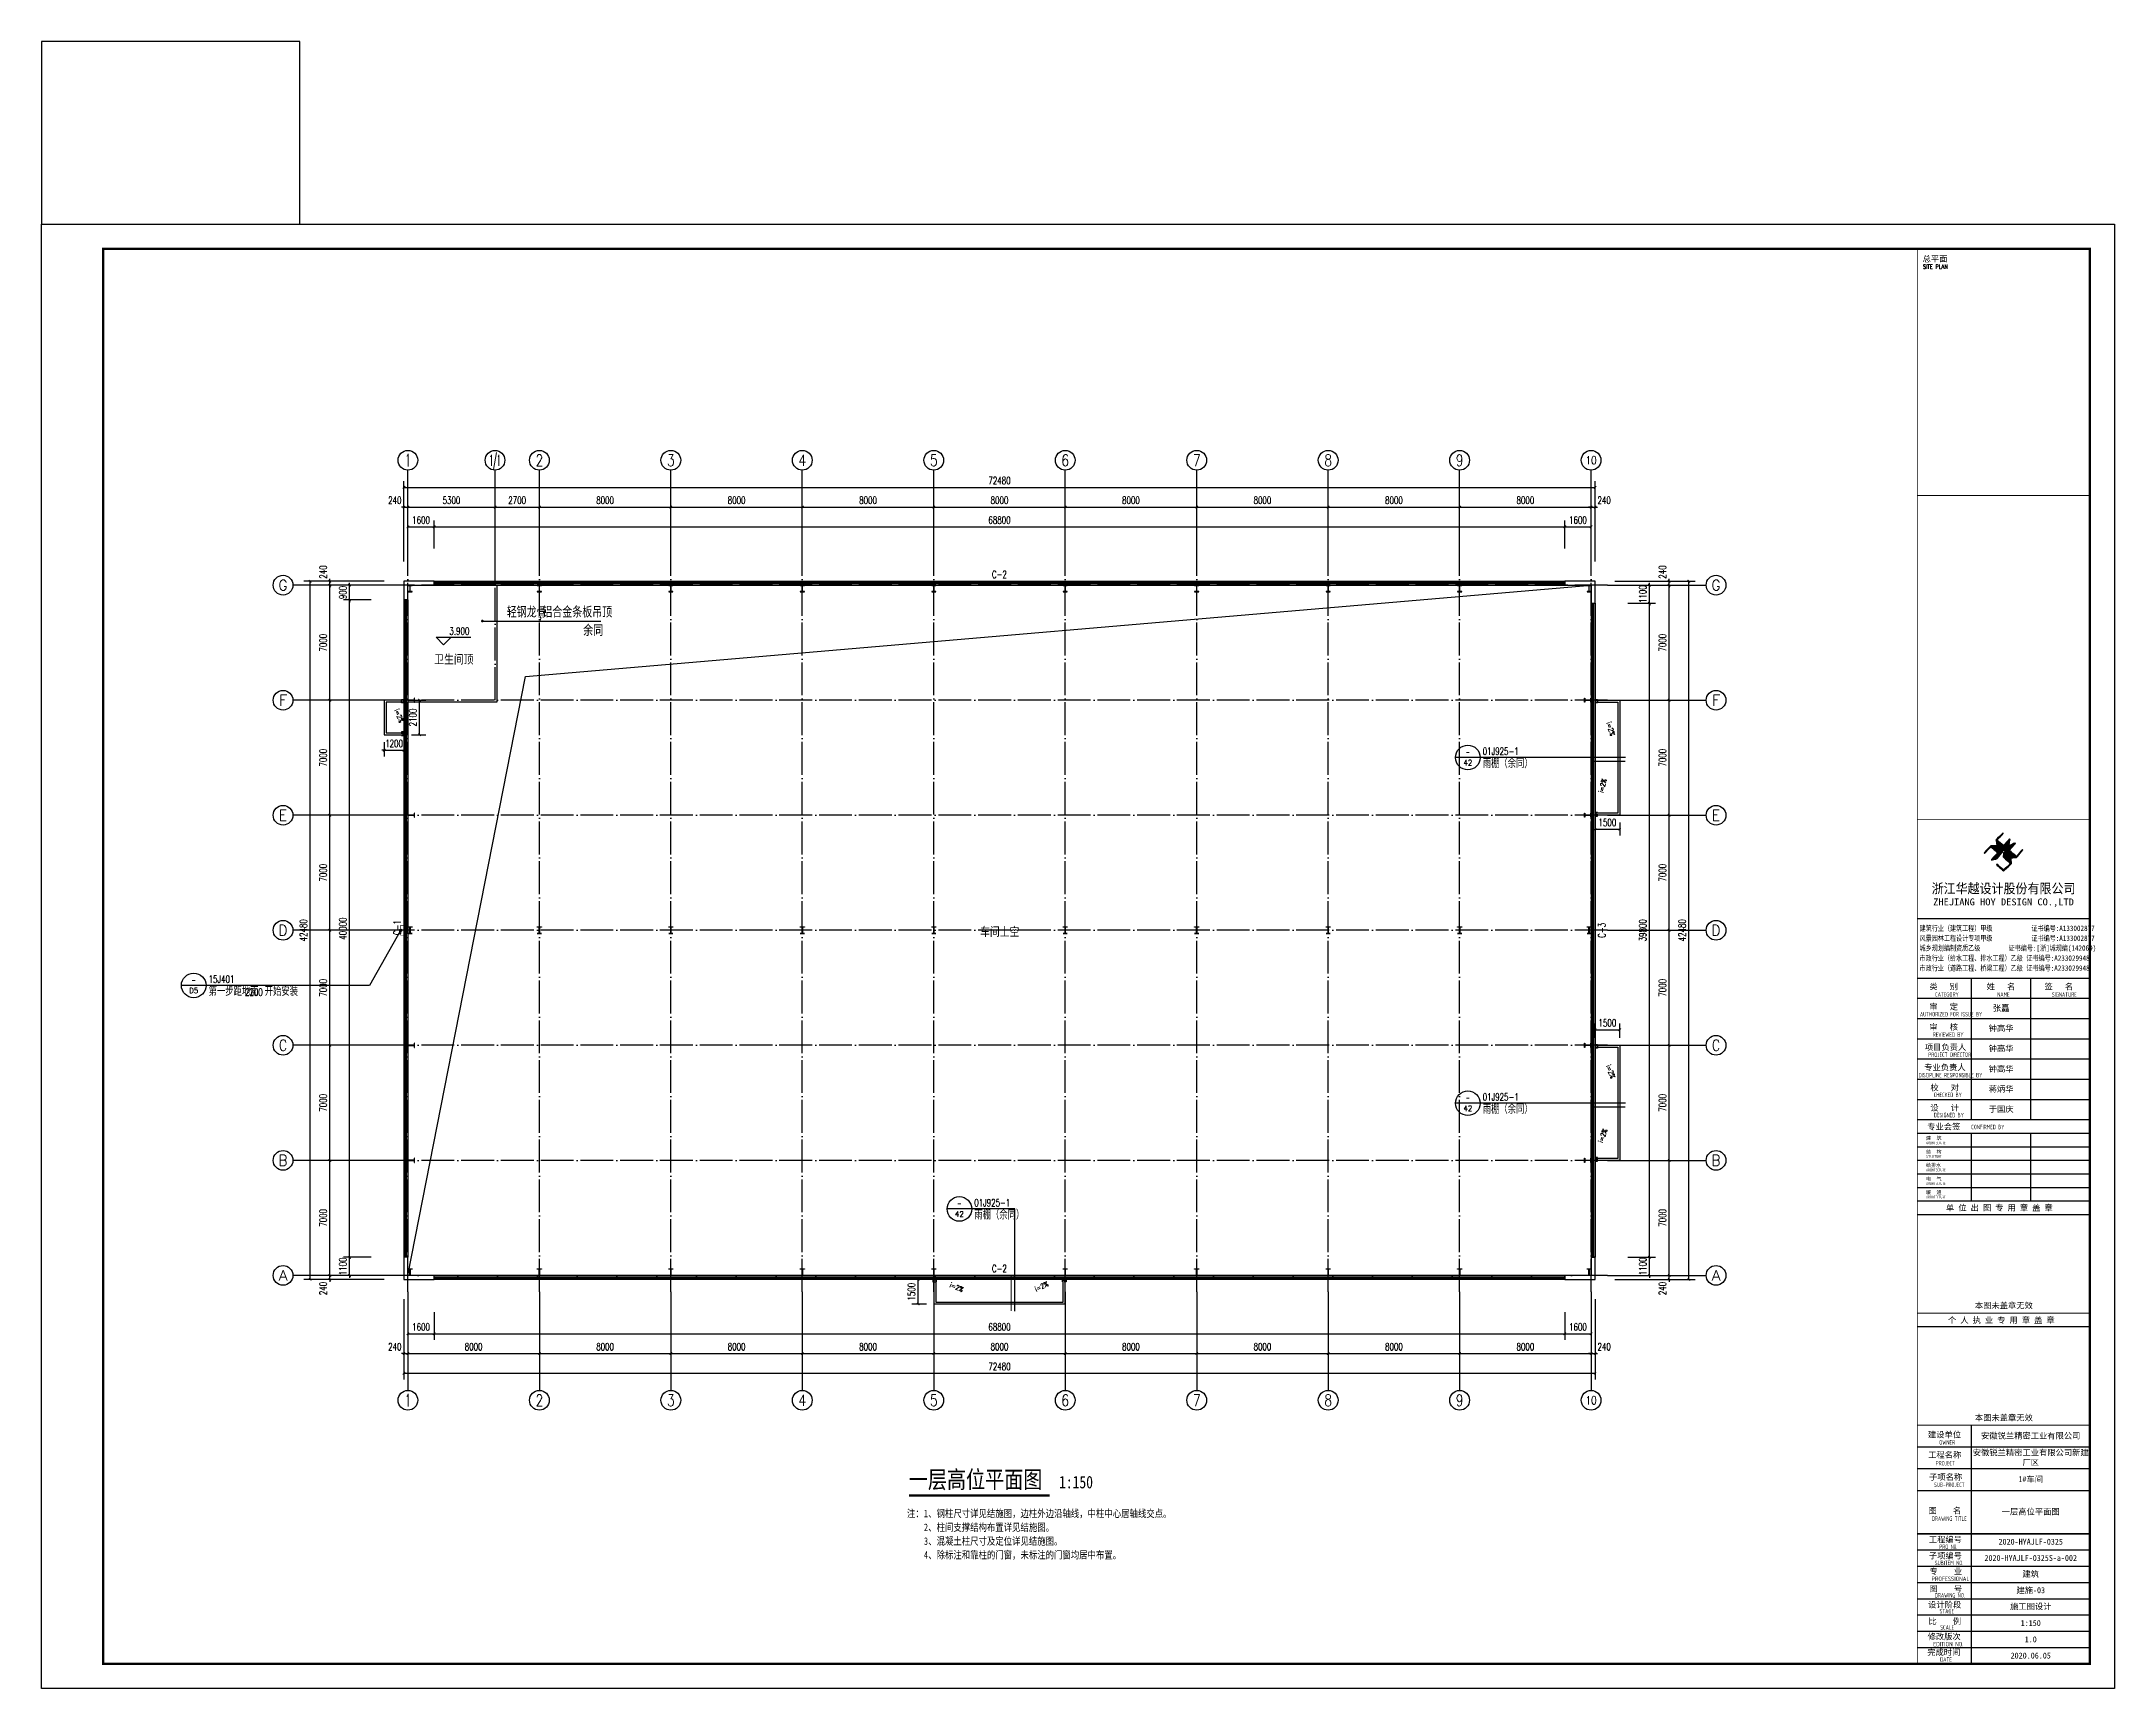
# Model space of a CAD drawing. Extents: x -16809 to 109341, y -15901 to 593582.
# Drawn here: x -16809 to 109341, y 310317 to 410538 of the extents above; entities that cross this region are included whole.
import ezdxf
from ezdxf.enums import TextEntityAlignment as Align

# ---------------------------------------------------------------- set-up
doc = ezdxf.new("R2010")
doc.units = 0
doc.header["$LTSCALE"] = 1000
doc.header["$MEASUREMENT"] = 0
doc.linetypes.add('DASH', pattern=[0.35, 0.25, -0.1])
doc.linetypes.add('DOTE', pattern=[2.42, 2, -0.2, 0.02, -0.2])
doc.layers.get('Defpoints').update_dxf_attribs({"color": 250})
for name, color, linetype in [('0 - 屋顶线', 150, 'Continuous'), ('0 - 梁柱', 3, 'Continuous'), ('0-建筑立面', 255, 'Continuous'), ('AXIS', 171, 'Continuous'), ('AXIS_TEXT', 7, 'Continuous'), ('COLUMN', 9, 'Continuous'), ('DIM_ELEV', 171, 'Continuous'), ('DIM_IDEN', 150, 'Continuous'), ('DIM_LEAD', 171, 'Continuous'), ('DIM_SYMB', 171, 'Continuous'), ('DOTE', 14, 'DOTE'), ('LVTRY', 6, 'Continuous'), ('PUB_DIM', 171, 'Continuous'), ('PUB_TEXT', 7, 'Continuous'), ('PUB_TITLE', 171, 'Continuous'), ('TK', 4, 'Continuous'), ('WALL-PARAPET', 6, 'Continuous'), ('WINDOW', 140, 'Continuous'), ('WINDOW_TEXT', 7, 'Continuous')]:
    doc.layers.add(name, color=color, linetype=linetype)
doc.styles.add('-宋体', font='', dxfattribs={"width": 0.8})
doc.styles.add('_TCH_AXIS', font='COMPLEX', dxfattribs={"bigfont": 'GBCBIG'})
doc.styles.add('_TCH_DIM', font='SIMPLEX', dxfattribs={"bigfont": 'GBCBIG'})
doc.styles.add('_TCH_DIM_T3', font='SIMPLEX', dxfattribs={"width": 0.705882, "bigfont": 'GBCBIG'})
doc.styles.add('_TCH_LABEL', font='COMPLEX', dxfattribs={"bigfont": 'GBCBIG'})
doc.styles.add('_TCH_WINDOW', font='SIMPLEX', dxfattribs={"bigfont": 'GBCBIG'})
doc.styles.add('COMPLEX', font='COMPLEX')
doc.styles.add('HT', font='simhei.ttf', dxfattribs={"width": 0.8})
doc.styles.add('ROMANS', font='romans__.ttf', dxfattribs={"width": 0.65, "height": 231.275})
doc.styles.add('TSSD_REIN', font='tssdeng.shx', dxfattribs={"width": 0.7, "bigfont": 'tssdchn.shx'})
doc.styles.add('图签宋体', font='', dxfattribs={"height": 300})
doc.styles.add('图签黑体', font='simhei.ttf', dxfattribs={"height": 550})
doc.styles.add('宋体', font='', dxfattribs={"width": 0.8})
doc.styles.get('-宋体').set_extended_font_data('SimSun')
doc.styles.get('图签宋体').set_extended_font_data('NSimSun')
doc.styles.get('宋体').set_extended_font_data('SimSun')
doc.dimstyles.new('_TCH_ARCH&&150', dxfattribs={"dimtxt": 446.25, "dimasz": 150, "dimexe": 375, "dimexo": 450, "dimgap": 189.375, "dimtad": 1, "dimdec": 0, "dimzin": 0, "dimdsep": 46, "dimtxsty": '_TCH_DIM_T3', "dimblk": 'ARCHTICK', "dimcen": 0.09, "dimclrt": 7, "dimazin": 2, "dimtfac": 1, "dimtdec": 0, "dimtix": 1, "dimtmove": 2, "dimatfit": 3, "dimfxl": 0, "dimtolj": 1, "dimtzin": 0, "dimarcsym": 0})

msp = doc.modelspace()

# ---------------------------------------------------------------- texts
at = {"layer": 'PUB_TEXT'}
for s, height, style, p in [('轻钢龙骨', 675.18, '_TCH_DIM', (11502.9, 375483.5)), ('铝合金条板吊顶', 675.18, '_TCH_DIM', (13668.9, 375483.5)), ('余同', 675.18, '_TCH_DIM', (16156.1, 374363.5)), ('雨棚（余同）', 506.38, '_TCH_LABEL', (70895.7, 366334.3)), ('第一步距地面', 506.38, '_TCH_LABEL', (-6636, 352466.4)), ('开始安装', 506.38, '_TCH_LABEL', (-3224.3, 352466.4)), ('雨棚（余同）', 506.38, '_TCH_LABEL', (70895.7, 345299.5)), ('雨棚（余同）', 506.38, '_TCH_LABEL', (39958.1, 338866.1))]:
    msp.add_text(s, height=height, dxfattribs=dict(at, style=style)).set_placement(p)
for s, height, style, width, p in [('3.900', 446.25, '_TCH_DIM', 0.705882, (8013.8, 374440.8)), (',', 595, '_TCH_DIM', 0.705882, (13468.9, 375483.5)), ('卫生间顶', 531.65, '宋体', 0.8, (7095.5, 372682.3, 0.5)), ('01J925-1', 446.25, '_TCH_LABEL', 0.705882, (70895.7, 367124.1)), ('车间上空', 531.65, '宋体', 0.8, (40311.1, 356105.4)), ('15J401', 446.25, '_TCH_LABEL', 0.705882, (-6636, 353256.2)), ('2200', 446.25, '_TCH_LABEL', 0.705882, (-4424.3, 352466.4)), ('01J925-1', 446.25, '_TCH_LABEL', 0.705882, (70895.7, 346089.3)), ('01J925-1', 446.25, '_TCH_LABEL', 0.705882, (39958.1, 339655.9)), ('一层高位平面图', 1063.29, '宋体', 0.8, (35973.5, 322504.5)), ('1:150', 759.49, '宋体', 0.8, (45111.9, 322498.6)), ('注：', 455.7, '-宋体', 0.8, (35856.2, 320739.5)), ('1', 455.7, '-宋体', 0.8, (36893.1, 320739.5)), ('、钢柱尺寸详见结施图，边柱外边沿轴线，中柱中心居轴线交点。', 455.696, '-宋体', 0.8, (37152.4, 320739.5)), ('、柱间支撑结构布置详见结施图。', 455.696, '-宋体', 0.8, (37152.4, 319899.5)), ('3', 455.7, '-宋体', 0.8, (36893.1, 319059.5)), ('2', 455.7, '-宋体', 0.8, (36893.1, 319899.5)), ('、混凝土柱尺寸及定位详见结施图。', 455.696, '-宋体', 0.8, (37152.4, 319059.5)), ('4', 455.7, '-宋体', 0.8, (36893.1, 318219.5)), ('、除标注和靠柱的门窗，未标注的门窗均居中布置。', 455.696, '-宋体', 0.8, (37152.4, 318219.5))]:
    msp.add_text(s, height=height, dxfattribs=dict(at, style=style, width=width)).set_placement(p)
at = {"layer": 'PUB_TEXT', "style": '_TCH_DIM', "width": 0.705882}
for rotation, p in [(291.924381, (4659.7, 369849.4)), (287.466201, (78411.2, 369073.3)), (75.653293, (78228.1, 364798.2)), (290.694583, (78390.1, 348208.5)), (70.13886, (78198, 343497.7)), (337.887418, (38427.4, 334759.4)), (25.927446, (43731.4, 334463.6))]:
    msp.add_text('i=2%', height=297.5, rotation=rotation, dxfattribs=at).set_placement(p)
at = {"layer": 'PUB_TEXT', "style": '_TCH_LABEL', "width": 0.777778}
for p, p2 in [((69857.7, 367105.4), (70118.7, 367105.4)), ((-7674, 353237.5), (-7413, 353237.5)), ((69857.7, 346070.6), (70118.7, 346070.6)), ((38920.1, 339637.2), (39181.1, 339637.2))]:
    msp.add_text('-', height=391.5, dxfattribs=at).set_placement(p, p2, align=Align.FIT)
at = {"layer": 'PUB_TEXT', "style": '_TCH_LABEL'}
for s, height, p, p2 in [('42', 326.08, (69716.5, 366491.3), (70259.9, 366491.3)), ('D5', 322.69, (-7820.1, 352626.2), (-7266.9, 352626.2)), ('42', 326.08, (69716.5, 345456.5), (70259.9, 345456.5)), ('42', 326.08, (38778.9, 339023.1), (39322.4, 339023.1))]:
    msp.add_text(s, height=height, dxfattribs=at).set_placement(p, p2, align=Align.FIT)

# ---------------------------------------------------------------- blocks, each defined once
blk = doc.blocks.new('A$C670E4FA6')
at = {"layer": '0 - 梁柱'}
h = blk.add_hatch(color=256, dxfattribs=at)
h.paths.add_polyline_path([(125, 0), (0, 0), (0, 12), (120, 12), (120, 200), (125, 200)])
h.paths.add_polyline_path([(250, 0), (125, 0), (125, 200), (130, 200), (130, 12), (250, 12)])
h.paths.add_polyline_path([(250, 388), (130, 388), (130, 200), (125, 200), (125, 400), (250, 400)])
h.paths.add_polyline_path([(125, 200), (120, 200), (120, 388), (0, 388), (0, 400), (125, 400)])
blk.add_lwpolyline([(0, 400), (0, 388), (120, 388), (120, 12), (0, 12), (0, 0), (250, 0), (250, 12), (130, 12), (130, 388), (250, 388), (250, 400)], close=True, dxfattribs=at)
blk = doc.blocks.new('A$C053D6479')
at = {"layer": 'PUB_TITLE'}
h = blk.add_hatch(color=256, dxfattribs=at)
h.dxf.hatch_style = 1
edge = h.paths.add_edge_path()
edge.add_spline(control_points=[(1026, 827), (1105, 920), (1188, 1008), (1266, 1102)], knot_values=[13, 13, 13, 13, 14, 14, 14, 14], degree=3, periodic=0)
edge.add_spline(control_points=[(1266, 1102), (1258, 1111), (1249, 1119), (1239, 1116)], knot_values=[12, 12, 12, 12, 13, 13, 13, 13], degree=3, periodic=0)
edge.add_spline(control_points=[(1239, 1116), (1210, 1107), (1179, 1092), (1144, 1077)], knot_values=[11, 11, 11, 11, 12, 12, 12, 12], degree=3, periodic=0)
edge.add_spline(control_points=[(1144, 1077), (1109, 1063), (1069, 1053), (1047, 1038)], knot_values=[10, 10, 10, 10, 11, 11, 11, 11], degree=3, periodic=0)
edge.add_spline(control_points=[(1047, 1038), (1028, 1026), (1007, 992), (991, 972)], knot_values=[9, 9, 9, 9, 10, 10, 10, 10], degree=3, periodic=0)
edge.add_spline(control_points=[(991, 972), (942, 913), (899, 868), (849, 810)], knot_values=[8, 8, 8, 8, 9, 9, 9, 9], degree=3, periodic=0)
edge.add_spline(control_points=[(849, 810), (842, 801), (822, 776), (822, 775)], knot_values=[7, 7, 7, 7, 8, 8, 8, 8], degree=3, periodic=0)
edge.add_spline(control_points=[(822, 775), (823, 771), (848, 752), (859, 744)], knot_values=[6, 6, 6, 6, 7, 7, 7, 7], degree=3, periodic=0)
edge.add_spline(control_points=[(859, 744), (949, 670), (1035, 592), (1122, 521)], knot_values=[5, 5, 5, 5, 6, 6, 6, 6], degree=3, periodic=0)
edge.add_spline(control_points=[(1122, 521), (1153, 527), (1185, 530), (1217, 533)], knot_values=[4, 4, 4, 4, 5, 5, 5, 5], degree=3, periodic=0)
edge.add_spline(control_points=[(1217, 533), (1246, 535), (1293, 532), (1316, 542)], knot_values=[3, 3, 3, 3, 4, 4, 4, 4], degree=3, periodic=0)
edge.add_spline(control_points=[(1316, 542), (1327, 547), (1338, 565), (1349, 579)], knot_values=[2, 2, 2, 2, 3, 3, 3, 3], degree=3, periodic=0)
edge.add_spline(control_points=[(1349, 579), (1423, 670), (1507, 759), (1572, 848)], knot_values=[1, 1, 1, 1, 2, 2, 2, 2], degree=3, periodic=0)
edge.add_spline(control_points=[(1572, 848), (1564, 852), (1561, 861), (1551, 862)], knot_values=[0, 0, 0, 0, 1, 1, 1, 1], degree=3, periodic=0)
edge.add_spline(control_points=[(1551, 862), (1469, 769), (1393, 671), (1310, 579)], knot_values=[15, 15, 15, 15, 16, 16, 16, 16], degree=3, periodic=0)
edge.add_spline(control_points=[(1310, 579), (1216, 662), (1118, 742), (1026, 827)], knot_values=[14, 14, 14, 14, 15, 15, 15, 15], degree=3, periodic=0)
at = {"layer": 'TK'}
h = blk.add_hatch(color=256, dxfattribs=at)
h.dxf.hatch_style = 2
edge = h.paths.add_edge_path()
edge.add_spline(control_points=[(366, 894), (366, 894), (366, 894), (270, 970), (183, 883), (101, 791), (16, 703), (-18, 714), (9, 735), (28, 755), (103, 838), (192, 930), (266, 1005), (319, 1009), (387, 1005), (442, 1007), (456, 1008), (472, 1011), (485, 1007), (507, 1000), (534, 967), (555, 949), (624, 891), (699, 833), (760, 773), (689, 691), (614, 604), (539, 517), (529, 505), (516, 487), (506, 482), (492, 475), (469, 472), (452, 467), (416, 456), (383, 448), (342, 438), (323, 433), (297, 422), (293, 440), (291, 452), (313, 470), (322, 480), (400, 566), (477, 652), (553, 736), (460, 815), (366, 894)], knot_values=[0, 0, 0, 0, 0.005, 0.01, 1, 1, 1, 2, 2, 2, 3, 3, 3, 4, 4, 4, 5, 5, 5, 6, 6, 6, 7, 7, 7, 8, 8, 8, 9, 9, 9, 10, 10, 10, 11, 11, 11, 12, 12, 12, 13, 13, 13, 14, 14, 14, 15, 15, 15, 15], degree=3, periodic=0)
h = blk.add_hatch(color=256, dxfattribs=at)
h.dxf.hatch_style = 2
edge = h.paths.add_edge_path()
edge.add_spline(control_points=[(728, 856), (728, 856), (728, 856), (719, 864), (651, 922), (580, 978), (514, 1036), (509, 1106), (488, 1176), (479, 1247), (570, 1343), (663, 1436), (758, 1526), (764, 1523), (768, 1518), (774, 1515), (693, 1422), (599, 1343), (520, 1249), (607, 1171), (698, 1096), (789, 1021), (874, 1109), (950, 1206), (1031, 1298), (1066, 1286), (1054, 1262), (1045, 1224), (1036, 1188), (1031, 1158), (1024, 1121), (1020, 1104), (1017, 1085), (1012, 1071), (1004, 1052), (976, 1026), (956, 1003), (906, 946), (866, 899), (814, 839), (806, 829), (789, 806), (787, 806), (777, 804), (728, 856)], knot_values=[0, 0, 0, 0, 0.005, 0.01, 1, 1, 1, 2, 2, 2, 3, 3, 3, 4, 4, 4, 5, 5, 5, 6, 6, 6, 7, 7, 7, 8, 8, 8, 9, 9, 9, 10, 10, 10, 11, 11, 11, 12, 12, 12, 13, 13, 13, 14, 14, 14, 14], degree=3, periodic=0)
h = blk.add_hatch(color=256, dxfattribs=at)
h.dxf.hatch_style = 2
edge = h.paths.add_edge_path()
edge.add_spline(control_points=[(511, 261), (511, 261), (511, 261), (516, 267), (609, 192), (696, 111), (785, 33), (883, 118), (977, 208), (1070, 298), (992, 373), (892, 456), (803, 534), (791, 544), (768, 561), (766, 569), (761, 588), (776, 634), (780, 655), (785, 690), (788, 721), (795, 746), (897, 661), (998, 576), (1097, 490), (1100, 425), (1106, 361), (1107, 294), (1018, 207), (925, 121), (830, 33), (818, 21), (800, 0), (787, 0), (768, -1), (725, 49), (712, 60), (662, 103), (616, 143), (568, 186), (545, 207), (518, 224), (499, 250), (501, 259), (511, 261)], knot_values=[0, 0, 0, 0, 0.005, 0.01, 1, 1, 1, 2, 2, 2, 3, 3, 3, 4, 4, 4, 5, 5, 5, 6, 6, 6, 7, 7, 7, 8, 8, 8, 9, 9, 9, 10, 10, 10, 11, 11, 11, 12, 12, 12, 13, 13, 13, 14, 14, 14, 14], degree=3, periodic=0)
for points, knots in [([(555, 949), (624, 891), (699, 833), (760, 773), (689, 691), (614, 604), (539, 517), (529, 505), (516, 487), (506, 482), (492, 475), (469, 472), (452, 467), (416, 456), (383, 448), (342, 438), (323, 433), (297, 422), (293, 440), (291, 452), (313, 470), (322, 480), (400, 566), (477, 652), (553, 736), (460, 815), (366, 894), (270, 970), (183, 883), (101, 791), (16, 703), (-18, 714), (9, 735), (28, 755), (103, 838), (192, 930), (266, 1005), (319, 1009), (387, 1005), (442, 1007), (456, 1008), (472, 1011), (485, 1007), (507, 1000), (534, 967), (555, 949)], [0, 0, 0, 0, 1, 1, 1, 2, 2, 2, 3, 3, 3, 4, 4, 4, 5, 5, 5, 6, 6, 6, 7, 7, 7, 8, 8, 8, 9, 9, 9, 10, 10, 10, 11, 11, 11, 12, 12, 12, 13, 13, 13, 14, 14, 14, 15, 15, 15, 15]), ([(1031, 1298), (1066, 1286), (1054, 1262), (1045, 1224), (1036, 1188), (1031, 1158), (1024, 1121), (1020, 1104), (1017, 1085), (1012, 1071), (1004, 1052), (976, 1026), (956, 1003), (906, 946), (866, 899), (814, 839), (806, 829), (789, 806), (787, 806), (777, 804), (728, 856), (719, 864), (651, 922), (580, 978), (514, 1036), (509, 1106), (488, 1176), (479, 1247), (570, 1343), (663, 1436), (758, 1526), (764, 1523), (768, 1518), (774, 1515), (693, 1422), (599, 1343), (520, 1249), (607, 1171), (698, 1096), (789, 1021), (874, 1109), (950, 1206), (1031, 1298)], [0, 0, 0, 0, 1, 1, 1, 2, 2, 2, 3, 3, 3, 4, 4, 4, 5, 5, 5, 6, 6, 6, 7, 7, 7, 8, 8, 8, 9, 9, 9, 10, 10, 10, 11, 11, 11, 12, 12, 12, 13, 13, 13, 14, 14, 14, 14]), ([(1551, 862), (1561, 861), (1564, 852), (1572, 848), (1507, 759), (1423, 670), (1349, 579), (1338, 565), (1327, 547), (1316, 542), (1293, 532), (1246, 535), (1217, 533), (1185, 530), (1153, 527), (1122, 521), (1035, 592), (949, 670), (859, 744), (848, 752), (823, 771), (822, 775), (822, 776), (842, 801), (849, 810), (899, 868), (942, 913), (991, 972), (1007, 992), (1028, 1026), (1047, 1038), (1069, 1053), (1109, 1063), (1144, 1077), (1179, 1092), (1210, 1107), (1239, 1116), (1249, 1119), (1258, 1111), (1266, 1102), (1188, 1008), (1105, 920), (1026, 827), (1118, 742), (1216, 662), (1310, 579), (1393, 671), (1469, 769), (1551, 862)], [0, 0, 0, 0, 1, 1, 1, 2, 2, 2, 3, 3, 3, 4, 4, 4, 5, 5, 5, 6, 6, 6, 7, 7, 7, 8, 8, 8, 9, 9, 9, 10, 10, 10, 11, 11, 11, 12, 12, 12, 13, 13, 13, 14, 14, 14, 15, 15, 15, 16, 16, 16, 16]), ([(1097, 490), (1100, 425), (1106, 361), (1107, 294), (1018, 207), (925, 121), (830, 33), (818, 21), (800, 0), (787, 0), (768, -1), (725, 49), (712, 60), (662, 103), (616, 143), (568, 186), (545, 207), (518, 224), (499, 250), (501, 259), (511, 261), (516, 267), (609, 192), (696, 111), (785, 33), (883, 118), (977, 208), (1070, 298), (992, 373), (892, 456), (803, 534), (791, 544), (768, 561), (766, 569), (761, 588), (776, 634), (780, 655), (785, 690), (788, 721), (795, 746), (897, 661), (998, 576), (1097, 490)], [0, 0, 0, 0, 1, 1, 1, 2, 2, 2, 3, 3, 3, 4, 4, 4, 5, 5, 5, 6, 6, 6, 7, 7, 7, 8, 8, 8, 9, 9, 9, 10, 10, 10, 11, 11, 11, 12, 12, 12, 13, 13, 13, 14, 14, 14, 14])]:
    blk.add_open_spline(points, degree=3, knots=knots, dxfattribs=at)
blk = doc.blocks.new('GeYuanFrame_50082050', base_point=(20.09, 4.53))
at = {"layer": 'PUB_TITLE'}
for points in [[(803.09, 235.33), (803.09, 292.73)], [(827.09, 235.33), (827.09, 292.73)], [(803.09, 202.33), (803.09, 229.83)], [(827.09, 202.33), (827.09, 229.83)], [(803.09, 14.53), (803.09, 111.33)]]:
    blk.add_lwpolyline(points, dxfattribs=at)
at = {"layer": 'TK'}
for p, q in [((781.09, 316.93), (851.09, 316.93)), ((781.09, 284.53), (851.09, 284.53)), ((781.09, 276.33), (851.09, 276.33)), ((781.09, 268.13), (851.09, 268.13)), ((781.09, 259.93), (851.09, 259.93)), ((781.09, 251.73), (851.09, 251.73)), ((781.09, 243.53), (851.09, 243.53)), ((781.09, 235.33), (851.09, 235.33)), ((781.09, 235.33), (851.09, 235.33)), ((781.09, 102.53), (851.09, 102.53)), ((781.09, 93.73), (851.09, 93.73)), ((781.09, 84.93), (803.09, 84.93)), ((781.09, 84.93), (851.09, 84.93)), ((781.09, 67.37), (851.09, 67.37)), ((781.09, 67.33), (851.09, 67.33)), ((781.09, 60.77), (851.09, 60.77)), ((781.09, 54.17), (851.09, 54.17)), ((781.09, 47.57), (851.09, 47.57)), ((781.09, 40.97), (851.09, 40.97)), ((781.09, 34.37), (851.09, 34.37)), ((781.09, 27.77), (851.09, 27.77)), ((781.09, 21.17), (851.09, 21.17)), ((781.09, 14.53), (851.09, 14.53))]:
    blk.add_line(p, q, dxfattribs=at)
blk.add_lwpolyline([(20.09, 4.53), (20.09, 598.53), (861.09, 598.53), (861.09, 4.53)], close=True, dxfattribs=at)
at = {"layer": 'TK', "const_width": 1}
blk.add_lwpolyline([(45.09, 588.53), (851.09, 588.53), (851.09, 14.53), (45.09, 14.53)], close=True, dxfattribs=at)
at = {"layer": 'TK'}
for points, const_width in [([(781.09, 588.53), (781.09, 14.53)], 0.4), ([(781.09, 488.5), (851.09, 488.5)], 0.35), ([(781.09, 357.14), (851.09, 357.14)], 0.35), ([(781.09, 292.73), (851.09, 292.73)], 0.35), ([(781.09, 292.73), (851.09, 292.73)], 0.35), ([(781.09, 235.33), (851.09, 235.33)], 0.35), ([(781.09, 202.33), (851.09, 202.33)], 0.35), ([(781.09, 156.83), (851.09, 156.83)], 0.35), ([(781.09, 111.33), (851.09, 111.33)], 0.35), ([(781.09, 67.37), (851.09, 67.37)], 0.35)]:
    blk.add_lwpolyline(points, dxfattribs=dict(at, const_width=const_width))
for points in [[(781.09, 292.73), (851.09, 292.73)], [(781.09, 235.33), (851.09, 235.33)], [(781.09, 229.83), (851.09, 229.83)], [(781.09, 224.33), (851.09, 224.33)], [(781.09, 218.83), (851.09, 218.83)], [(781.09, 213.33), (851.09, 213.33)], [(781.09, 207.83), (851.09, 207.83)], [(781.09, 202.33), (851.09, 202.33)], [(781.09, 196.83), (851.09, 196.83)], [(781.09, 151.33), (851.09, 151.33)]]:
    blk.add_lwpolyline(points, dxfattribs=at)
at = {"layer": 'PUB_TITLE', "xscale": 0.01000000000021828, "yscale": 0.01000000000021828, "zscale": 0.01000000000021828}
blk.add_blockref('A$C053D6479', (808.19, 336.27), dxfattribs=at)
at = {"layer": 'TK', "style": '图签宋体'}
for s, height, p in [('总平面', 2.4, (783.23, 583.28)), ('类   别', 2.4, (785.97, 288.09)), ('姓   名', 2.4, (809.2, 288.09)), ('签   名', 2.4, (832.68, 288.09)), ('审   定', 2.4, (785.97, 279.89)), ('审   核', 2.4, (785.97, 271.69)), ('项目负责人', 2.4, (784.13, 263.49)), ('专业负责人', 2.4, (783.89, 255.29)), ('校   对', 2.4, (786.38, 247.09)), ('设   计', 2.4, (786.36, 238.89)), ('建  筑', 1.44, (784.61, 227.11)), ('专业会签', 2.4, (785.12, 231.24)), ('结  构', 1.44, (784.61, 221.61)), ('给排水', 1.44, (784.61, 216.11)), ('电  气', 1.44, (784.61, 210.61)), ('暖  通', 1.44, (784.61, 205.11)), ('单 位 出 图 专 用 章 盖 章', 2.4, (792.72, 198.35)), ('本图未盖章无效', 2.4, (804.43, 158.7)), ('个 人 执 业 专 用 章 盖 章', 2.4, (793.52, 152.77)), ('本图未盖章无效', 2.4, (804.43, 113.2)), ('建设单位', 2.4, (785.39, 106.33)), ('工程名称', 2.4, (785.47, 98.12)), ('子项名称', 2.4, (785.85, 89.14)), ('图    名', 2.4, (785.63, 75.5)), ('工程编号', 2.4, (785.77, 63.77)), ('子项编号', 2.4, (785.77, 57.19)), ('专    业', 2.4, (786.01, 50.88)), ('图    号', 2.4, (786.02, 43.77)), ('设计阶段', 2.4, (785.45, 37.32)), ('修改版次', 2.4, (785.24, 24.41)), ('比    例', 2.4, (785.59, 30.63)), ('完成时间', 2.4, (785.11, 18.02))]:
    blk.add_text(s, height=height, dxfattribs=at).set_placement(p)
at = {"layer": 'TK'}
for s, height, style, width, p in [('SITE PLAN', 1.697, 'ROMANS', 0.76, (783.35, 580.49)), ('建筑行业（建筑工程）甲级           证书编号:A133002877', 2.2, '-宋体', 0.8, (782, 311.83)), ('风景园林工程设计专项甲级           证书编号:A133002877', 2.2, '-宋体', 0.8, (782, 307.81)), ('城乡规划编制资质乙级        证书编号:[浙]城规编(142069)', 2.2, '-宋体', 0.8, (782, 303.82)), ('市政行业（给水工程、排水工程）乙级 证书编号:A233029948', 2.2, '-宋体', 0.8, (782, 299.74)), ('市政行业（道路工程、桥梁工程）乙级 证书编号:A233029948', 2.2, '-宋体', 0.8, (782, 295.69)), ('CATEGORY', 1.8, 'TSSD_REIN', 0.7, (788.32, 285.17)), ('NAME', 1.8, 'TSSD_REIN', 0.7, (813.51, 285.17)), ('SIGNATURE', 1.8, 'TSSD_REIN', 0.7, (835.66, 285.17)), ('AUTHORIZED FOR ISSUE BY', 1.8, 'TSSD_REIN', 0.7, (782.12, 277.17)), ('REVIEWED BY', 1.8, 'TSSD_REIN', 0.7, (787.36, 268.91)), ('PROJECT DIRECTOR', 1.8, 'TSSD_REIN', 0.7, (785.55, 260.74)), ('DISCIPLINE RESPONSIBLE BY', 1.8, 'TSSD_REIN', 0.7, (781.57, 252.48)), ('CHECKED BY', 1.8, 'TSSD_REIN', 0.7, (787.75, 244.44)), ('DESIGNED BY', 1.8, 'TSSD_REIN', 0.7, (787.76, 236.27)), ('CONFIRMED BY', 1.8, 'TSSD_REIN', 0.7, (802.94, 231.42)), ('ARCHITECTURE', 1.08, 'TSSD_REIN', 0.7, (784.65, 225.34)), ('STRUCTURE', 1.08, 'TSSD_REIN', 0.7, (784.65, 219.84)), ('ARCHITECTURE', 1.08, 'TSSD_REIN', 0.7, (784.65, 214.34)), ('ARCHITECTURE', 1.08, 'TSSD_REIN', 0.7, (784.65, 208.84)), ('ARCHITECTURE', 1.08, 'TSSD_REIN', 0.7, (784.65, 203.34)), ('OWNER', 1.8, 'TSSD_REIN', 0.7, (789.98, 103.48)), ('PROJECT', 1.8, 'TSSD_REIN', 0.7, (788.52, 95.02)), ('SUB-PROJECT', 1.8, 'TSSD_REIN', 0.7, (787.86, 86.3)), ('DRAWING TITLE', 1.8, 'TSSD_REIN', 0.7, (786.97, 72.53)), ('PRO N0.', 1.8, 'TSSD_REIN', 0.7, (790.01, 61.15)), ('SUBITEM NO.', 1.8, 'TSSD_REIN', 0.7, (788.15, 54.58)), ('PROFESSIONAL', 1.8, 'TSSD_REIN', 0.8, (786.88, 48.15)), ('DRAWING NO.', 1.8, 'TSSD_REIN', 0.7, (788.19, 41.45)), ('STAGE', 1.8, 'TSSD_REIN', 0.7, (790.09, 35.03)), ('SCALE', 1.8, 'TSSD_REIN', 0.7, (790.38, 28.42)), ('EDITION NO.', 1.8, 'TSSD_REIN', 0.8, (787.53, 21.64)), ('DATE', 1.8, 'TSSD_REIN', 0.7, (790.33, 15.45))]:
    blk.add_text(s, height=height, dxfattribs=dict(at, style=style, width=width)).set_placement(p)
for s, height, style, width, p in [('浙江华越设计股份有限公司', 3.96, 'HT', 0.9, (816.07, 329.16)), ('ZHEJIANG HOY DESIGN CO.,LTD', 2.8, '图签黑体', 1.11, (816.06, 323.29))]:
    blk.add_text(s, height=height, dxfattribs=dict(at, style=style, width=width)).set_placement(p, align=Align.MIDDLE)
at = {"layer": 'TK', "char_height": 2.4, "attachment_point": 5, "style": '图签宋体'}
for s, insert, width in [('张矗', (815.09, 280.4), 24), ('钟高华', (815.09, 272.23), 24), ('钟高华', (815.09, 264.03), 24), ('钟高华', (815.09, 255.76), 24), ('蒋炳华', (815.09, 247.63), 24), ('于国庆', (815.09, 239.43), 24), ('安徽锐兰精密工业有限公司新建厂区', (827.09, 98.13), 48), ('安徽锐兰精密工业有限公司', (827.09, 106.93), 48), ('1#车间', (827.09, 89.33), 48), ('一层高位平面图', (827.09, 76.13), 48), ('2020-HYAJLF-0325', (827.09, 64.07), 48), ('2020-HYAJLF-0325S-a-002', (827.09, 57.47), 48), ('建筑', (827.09, 50.87), 48), ('建施-03', (827.09, 44.27), 48), ('施工图设计', (827.09, 37.67), 48), ('1:150', (827.09, 31.07), 48), ('1.0', (827.09, 24.47), 48), ('2020.06.05', (827.09, 17.88), 48)]:
    blk.add_mtext(s, dxfattribs=dict(at, insert=insert, width=width))
blk = doc.blocks.new('$TCHSYS$WIN2D')
for p, q in [((-0.5, 0.5), (0.5, 0.5)), ((-0.5, 0.5), (-0.5, -0.5)), ((0.5, 0.5), (0.5, -0.5)), ((0.5, 0.1667), (-0.5, 0.1667)), ((0.5, -0.1667), (-0.5, -0.1667)), ((-0.5, -0.5), (0.5, -0.5))]:
    blk.add_line(p, q)
blk = doc.blocks.new('_AXISO')
blk.add_circle((0, 0), 0.5)
at = {"layer": 'AXIS_TEXT', "style": 'COMPLEX', "width": 1.041667}
blk.add_attdef('A', text='', height=0.56, dxfattribs=at).set_placement((-0.25, -0.28), (0.25, -0.28), align=Align.FIT)
blk = doc.blocks.new('_ArchTick')
at = {"color": 0, "linetype": 'ByBlock', "const_width": 0.4}
blk.add_lwpolyline([(-0.5, -0.5), (0.5, 0.5)], dxfattribs=at)
blk = doc.blocks.new('*D231')
at = {"layer": 'AXIS', "color": 0, "lineweight": -2}
for p, q in [((5250, 334005), (5250, 329130)), ((77730, 334005), (77730, 329130)), ((5250, 329505), (77730, 329505))]:
    blk.add_line(p, q, dxfattribs=at)
at = {"layer": 'Defpoints', "color": 0}
for p in [(5250, 334455), (77730, 334455), (77730, 329505)]:
    blk.add_point(p, dxfattribs=at)
at = {"layer": 'AXIS', "color": 0, "lineweight": -2, "xscale": 150, "yscale": 150, "zscale": 150, "rotation": 180}
blk.add_blockref('_ArchTick', (5250, 329505), dxfattribs=at)
at = {"layer": 'AXIS', "color": 0, "lineweight": -2, "xscale": 150, "yscale": 150, "zscale": 150}
blk.add_blockref('_ArchTick', (77730, 329505), dxfattribs=at)
at = {"layer": 'AXIS', "color": 7, "insert": (41490, 329918), "char_height": 446.2, "attachment_point": 5, "style": '_TCH_DIM_T3'}
blk.add_mtext('\\A1;72480', dxfattribs=at)
blk = doc.blocks.new('*D232')
at = {"layer": 'AXIS', "color": 0, "lineweight": -2}
for p, q in [((5250, 334005), (5250, 330330)), ((5490, 334005), (5490, 330330)), ((5250, 330705), (5100, 330705)), ((5250, 330705), (5490, 330705)), ((5490, 330705), (5640, 330705))]:
    blk.add_line(p, q, dxfattribs=at)
at = {"layer": 'Defpoints', "color": 0}
for p in [(5250, 334455), (5490, 334455), (5490, 330705)]:
    blk.add_point(p, dxfattribs=at)
at = {"layer": 'AXIS', "color": 0, "lineweight": -2, "xscale": 150, "yscale": 150, "zscale": 150}
blk.add_blockref('_ArchTick', (5250, 330705), dxfattribs=at)
at = {"layer": 'AXIS', "color": 0, "lineweight": -2, "xscale": 150, "yscale": 150, "zscale": 150, "rotation": 180}
blk.add_blockref('_ArchTick', (5490, 330705), dxfattribs=at)
at = {"layer": 'AXIS', "color": 7, "insert": (4695, 331118), "char_height": 446.2, "attachment_point": 5, "style": '_TCH_DIM_T3'}
blk.add_mtext('\\A1;240', dxfattribs=at)
blk = doc.blocks.new('*D233')
at = {"layer": 'AXIS', "color": 0, "lineweight": -2}
for p, q in [((5490, 334005), (5490, 330330)), ((13490, 334005), (13490, 330330)), ((5490, 330705), (13490, 330705))]:
    blk.add_line(p, q, dxfattribs=at)
at = {"layer": 'Defpoints', "color": 0}
for p in [(5490, 334455), (13490, 334455), (13490, 330705)]:
    blk.add_point(p, dxfattribs=at)
at = {"layer": 'AXIS', "color": 0, "lineweight": -2, "xscale": 150, "yscale": 150, "zscale": 150, "rotation": 180}
blk.add_blockref('_ArchTick', (5490, 330705), dxfattribs=at)
at = {"layer": 'AXIS', "color": 0, "lineweight": -2, "xscale": 150, "yscale": 150, "zscale": 150}
blk.add_blockref('_ArchTick', (13490, 330705), dxfattribs=at)
at = {"layer": 'AXIS', "color": 7, "insert": (9490, 331118), "char_height": 446.2, "attachment_point": 5, "style": '_TCH_DIM_T3'}
blk.add_mtext('\\A1;8000', dxfattribs=at)
blk = doc.blocks.new('*D234')
at = {"layer": 'AXIS', "color": 0, "lineweight": -2}
for p, q in [((13490, 334005), (13490, 330330)), ((21490, 334005), (21490, 330330)), ((13490, 330705), (21490, 330705))]:
    blk.add_line(p, q, dxfattribs=at)
at = {"layer": 'Defpoints', "color": 0}
for p in [(13490, 334455), (21490, 334455), (21490, 330705)]:
    blk.add_point(p, dxfattribs=at)
at = {"layer": 'AXIS', "color": 0, "lineweight": -2, "xscale": 150, "yscale": 150, "zscale": 150, "rotation": 180}
blk.add_blockref('_ArchTick', (13490, 330705), dxfattribs=at)
at = {"layer": 'AXIS', "color": 0, "lineweight": -2, "xscale": 150, "yscale": 150, "zscale": 150}
blk.add_blockref('_ArchTick', (21490, 330705), dxfattribs=at)
at = {"layer": 'AXIS', "color": 7, "insert": (17490, 331118), "char_height": 446.2, "attachment_point": 5, "style": '_TCH_DIM_T3'}
blk.add_mtext('\\A1;8000', dxfattribs=at)
blk = doc.blocks.new('*D235')
at = {"layer": 'AXIS', "color": 0, "lineweight": -2}
for p, q in [((21490, 334005), (21490, 330330)), ((29490, 334005), (29490, 330330)), ((21490, 330705), (29490, 330705))]:
    blk.add_line(p, q, dxfattribs=at)
at = {"layer": 'Defpoints', "color": 0}
for p in [(21490, 334455), (29490, 334455), (29490, 330705)]:
    blk.add_point(p, dxfattribs=at)
at = {"layer": 'AXIS', "color": 0, "lineweight": -2, "xscale": 150, "yscale": 150, "zscale": 150, "rotation": 180}
blk.add_blockref('_ArchTick', (21490, 330705), dxfattribs=at)
at = {"layer": 'AXIS', "color": 0, "lineweight": -2, "xscale": 150, "yscale": 150, "zscale": 150}
blk.add_blockref('_ArchTick', (29490, 330705), dxfattribs=at)
at = {"layer": 'AXIS', "color": 7, "insert": (25490, 331118), "char_height": 446.2, "attachment_point": 5, "style": '_TCH_DIM_T3'}
blk.add_mtext('\\A1;8000', dxfattribs=at)
blk = doc.blocks.new('*D236')
at = {"layer": 'AXIS', "color": 0, "lineweight": -2}
for p, q in [((29490, 334005), (29490, 330330)), ((37490, 334005), (37490, 330330)), ((29490, 330705), (37490, 330705))]:
    blk.add_line(p, q, dxfattribs=at)
at = {"layer": 'Defpoints', "color": 0}
for p in [(29490, 334455), (37490, 334455), (37490, 330705)]:
    blk.add_point(p, dxfattribs=at)
at = {"layer": 'AXIS', "color": 0, "lineweight": -2, "xscale": 150, "yscale": 150, "zscale": 150, "rotation": 180}
blk.add_blockref('_ArchTick', (29490, 330705), dxfattribs=at)
at = {"layer": 'AXIS', "color": 0, "lineweight": -2, "xscale": 150, "yscale": 150, "zscale": 150}
blk.add_blockref('_ArchTick', (37490, 330705), dxfattribs=at)
at = {"layer": 'AXIS', "color": 7, "insert": (33490, 331118), "char_height": 446.2, "attachment_point": 5, "style": '_TCH_DIM_T3'}
blk.add_mtext('\\A1;8000', dxfattribs=at)
blk = doc.blocks.new('*D237')
at = {"layer": 'AXIS', "color": 0, "lineweight": -2}
for p, q in [((37490, 334005), (37490, 330330)), ((45490, 334005), (45490, 330330)), ((37490, 330705), (45490, 330705))]:
    blk.add_line(p, q, dxfattribs=at)
at = {"layer": 'Defpoints', "color": 0}
for p in [(37490, 334455), (45490, 334455), (45490, 330705)]:
    blk.add_point(p, dxfattribs=at)
at = {"layer": 'AXIS', "color": 0, "lineweight": -2, "xscale": 150, "yscale": 150, "zscale": 150, "rotation": 180}
blk.add_blockref('_ArchTick', (37490, 330705), dxfattribs=at)
at = {"layer": 'AXIS', "color": 0, "lineweight": -2, "xscale": 150, "yscale": 150, "zscale": 150}
blk.add_blockref('_ArchTick', (45490, 330705), dxfattribs=at)
at = {"layer": 'AXIS', "color": 7, "insert": (41490, 331118), "char_height": 446.2, "attachment_point": 5, "style": '_TCH_DIM_T3'}
blk.add_mtext('\\A1;8000', dxfattribs=at)
blk = doc.blocks.new('*D238')
at = {"layer": 'AXIS', "color": 0, "lineweight": -2}
for p, q in [((45490, 334005), (45490, 330330)), ((53490, 334005), (53490, 330330)), ((45490, 330705), (53490, 330705))]:
    blk.add_line(p, q, dxfattribs=at)
at = {"layer": 'Defpoints', "color": 0}
for p in [(45490, 334455), (53490, 334455), (53490, 330705)]:
    blk.add_point(p, dxfattribs=at)
at = {"layer": 'AXIS', "color": 0, "lineweight": -2, "xscale": 150, "yscale": 150, "zscale": 150, "rotation": 180}
blk.add_blockref('_ArchTick', (45490, 330705), dxfattribs=at)
at = {"layer": 'AXIS', "color": 0, "lineweight": -2, "xscale": 150, "yscale": 150, "zscale": 150}
blk.add_blockref('_ArchTick', (53490, 330705), dxfattribs=at)
at = {"layer": 'AXIS', "color": 7, "insert": (49490, 331118), "char_height": 446.2, "attachment_point": 5, "style": '_TCH_DIM_T3'}
blk.add_mtext('\\A1;8000', dxfattribs=at)
blk = doc.blocks.new('*D239')
at = {"layer": 'AXIS', "color": 0, "lineweight": -2}
for p, q in [((53490, 334005), (53490, 330330)), ((61490, 334005), (61490, 330330)), ((53490, 330705), (61490, 330705))]:
    blk.add_line(p, q, dxfattribs=at)
at = {"layer": 'Defpoints', "color": 0}
for p in [(53490, 334455), (61490, 334455), (61490, 330705)]:
    blk.add_point(p, dxfattribs=at)
at = {"layer": 'AXIS', "color": 0, "lineweight": -2, "xscale": 150, "yscale": 150, "zscale": 150, "rotation": 180}
blk.add_blockref('_ArchTick', (53490, 330705), dxfattribs=at)
at = {"layer": 'AXIS', "color": 0, "lineweight": -2, "xscale": 150, "yscale": 150, "zscale": 150}
blk.add_blockref('_ArchTick', (61490, 330705), dxfattribs=at)
at = {"layer": 'AXIS', "color": 7, "insert": (57490, 331118), "char_height": 446.2, "attachment_point": 5, "style": '_TCH_DIM_T3'}
blk.add_mtext('\\A1;8000', dxfattribs=at)
blk = doc.blocks.new('*D240')
at = {"layer": 'AXIS', "color": 0, "lineweight": -2}
for p, q in [((61490, 334005), (61490, 330330)), ((69490, 334005), (69490, 330330)), ((61490, 330705), (69490, 330705))]:
    blk.add_line(p, q, dxfattribs=at)
at = {"layer": 'Defpoints', "color": 0}
for p in [(61490, 334455), (69490, 334455), (69490, 330705)]:
    blk.add_point(p, dxfattribs=at)
at = {"layer": 'AXIS', "color": 0, "lineweight": -2, "xscale": 150, "yscale": 150, "zscale": 150, "rotation": 180}
blk.add_blockref('_ArchTick', (61490, 330705), dxfattribs=at)
at = {"layer": 'AXIS', "color": 0, "lineweight": -2, "xscale": 150, "yscale": 150, "zscale": 150}
blk.add_blockref('_ArchTick', (69490, 330705), dxfattribs=at)
at = {"layer": 'AXIS', "color": 7, "insert": (65490, 331118), "char_height": 446.2, "attachment_point": 5, "style": '_TCH_DIM_T3'}
blk.add_mtext('\\A1;8000', dxfattribs=at)
blk = doc.blocks.new('*D241')
at = {"layer": 'AXIS', "color": 0, "lineweight": -2}
for p, q in [((69490, 334005), (69490, 330330)), ((77490, 334005), (77490, 330330)), ((69490, 330705), (77490, 330705))]:
    blk.add_line(p, q, dxfattribs=at)
at = {"layer": 'Defpoints', "color": 0}
for p in [(69490, 334455), (77490, 334455), (77490, 330705)]:
    blk.add_point(p, dxfattribs=at)
at = {"layer": 'AXIS', "color": 0, "lineweight": -2, "xscale": 150, "yscale": 150, "zscale": 150, "rotation": 180}
blk.add_blockref('_ArchTick', (69490, 330705), dxfattribs=at)
at = {"layer": 'AXIS', "color": 0, "lineweight": -2, "xscale": 150, "yscale": 150, "zscale": 150}
blk.add_blockref('_ArchTick', (77490, 330705), dxfattribs=at)
at = {"layer": 'AXIS', "color": 7, "insert": (73490, 331118), "char_height": 446.2, "attachment_point": 5, "style": '_TCH_DIM_T3'}
blk.add_mtext('\\A1;8000', dxfattribs=at)
blk = doc.blocks.new('*D242')
at = {"layer": 'AXIS', "color": 0, "lineweight": -2}
for p, q in [((77490, 334005), (77490, 330330)), ((77730, 334005), (77730, 330330)), ((77490, 330705), (77340, 330705)), ((77490, 330705), (77730, 330705)), ((77730, 330705), (77880, 330705))]:
    blk.add_line(p, q, dxfattribs=at)
at = {"layer": 'Defpoints', "color": 0}
for p in [(77490, 334455), (77730, 334455), (77730, 330705)]:
    blk.add_point(p, dxfattribs=at)
at = {"layer": 'AXIS', "color": 0, "lineweight": -2, "xscale": 150, "yscale": 150, "zscale": 150}
blk.add_blockref('_ArchTick', (77490, 330705), dxfattribs=at)
at = {"layer": 'AXIS', "color": 0, "lineweight": -2, "xscale": 150, "yscale": 150, "zscale": 150, "rotation": 180}
blk.add_blockref('_ArchTick', (77730, 330705), dxfattribs=at)
at = {"layer": 'AXIS', "color": 7, "insert": (78285, 331118), "char_height": 446.2, "attachment_point": 5, "style": '_TCH_DIM_T3'}
blk.add_mtext('\\A1;240', dxfattribs=at)
blk = doc.blocks.new('*D243')
at = {"layer": 'AXIS', "color": 0, "lineweight": -2}
for p, q in [((5250, 378905), (5250, 383780)), ((77730, 378905), (77730, 383780)), ((5250, 383405), (77730, 383405))]:
    blk.add_line(p, q, dxfattribs=at)
at = {"layer": 'Defpoints', "color": 0}
for p in [(77730, 383405), (5250, 378455), (77730, 378455)]:
    blk.add_point(p, dxfattribs=at)
at = {"layer": 'AXIS', "color": 0, "lineweight": -2, "xscale": 150, "yscale": 150, "zscale": 150, "rotation": 180}
blk.add_blockref('_ArchTick', (5250, 383405), dxfattribs=at)
at = {"layer": 'AXIS', "color": 0, "lineweight": -2, "xscale": 150, "yscale": 150, "zscale": 150}
blk.add_blockref('_ArchTick', (77730, 383405), dxfattribs=at)
at = {"layer": 'AXIS', "color": 7, "insert": (41490, 383818), "char_height": 446.2, "attachment_point": 5, "style": '_TCH_DIM_T3'}
blk.add_mtext('\\A1;72480', dxfattribs=at)
blk = doc.blocks.new('*D244')
at = {"layer": 'AXIS', "color": 0, "lineweight": -2}
for p, q in [((5250, 378905), (5250, 382580)), ((5490, 378905), (5490, 382580)), ((5250, 382205), (5100, 382205)), ((5250, 382205), (5490, 382205)), ((5490, 382205), (5640, 382205))]:
    blk.add_line(p, q, dxfattribs=at)
at = {"layer": 'Defpoints', "color": 0}
for p in [(5490, 382205), (5250, 378455), (5490, 378455)]:
    blk.add_point(p, dxfattribs=at)
at = {"layer": 'AXIS', "color": 0, "lineweight": -2, "xscale": 150, "yscale": 150, "zscale": 150}
blk.add_blockref('_ArchTick', (5250, 382205), dxfattribs=at)
at = {"layer": 'AXIS', "color": 0, "lineweight": -2, "xscale": 150, "yscale": 150, "zscale": 150, "rotation": 180}
blk.add_blockref('_ArchTick', (5490, 382205), dxfattribs=at)
at = {"layer": 'AXIS', "color": 7, "insert": (4695, 382618), "char_height": 446.2, "attachment_point": 5, "style": '_TCH_DIM_T3'}
blk.add_mtext('\\A1;240', dxfattribs=at)
blk = doc.blocks.new('*D245')
at = {"layer": 'AXIS', "color": 0, "lineweight": -2}
for p, q in [((5490, 378905), (5490, 382580)), ((10790, 378905), (10790, 382580)), ((5490, 382205), (10790, 382205))]:
    blk.add_line(p, q, dxfattribs=at)
at = {"layer": 'Defpoints', "color": 0}
for p in [(10790, 382205), (5490, 378455), (10790, 378455)]:
    blk.add_point(p, dxfattribs=at)
at = {"layer": 'AXIS', "color": 0, "lineweight": -2, "xscale": 150, "yscale": 150, "zscale": 150, "rotation": 180}
blk.add_blockref('_ArchTick', (5490, 382205), dxfattribs=at)
at = {"layer": 'AXIS', "color": 0, "lineweight": -2, "xscale": 150, "yscale": 150, "zscale": 150}
blk.add_blockref('_ArchTick', (10790, 382205), dxfattribs=at)
at = {"layer": 'AXIS', "color": 7, "insert": (8140, 382618), "char_height": 446.2, "attachment_point": 5, "style": '_TCH_DIM_T3'}
blk.add_mtext('\\A1;5300', dxfattribs=at)
blk = doc.blocks.new('*D246')
at = {"layer": 'AXIS', "color": 0, "lineweight": -2}
for p, q in [((10790, 378905), (10790, 382580)), ((13490, 378905), (13490, 382580)), ((10790, 382205), (13490, 382205))]:
    blk.add_line(p, q, dxfattribs=at)
at = {"layer": 'Defpoints', "color": 0}
for p in [(13490, 382205), (10790, 378455), (13490, 378455)]:
    blk.add_point(p, dxfattribs=at)
at = {"layer": 'AXIS', "color": 0, "lineweight": -2, "xscale": 150, "yscale": 150, "zscale": 150, "rotation": 180}
blk.add_blockref('_ArchTick', (10790, 382205), dxfattribs=at)
at = {"layer": 'AXIS', "color": 0, "lineweight": -2, "xscale": 150, "yscale": 150, "zscale": 150}
blk.add_blockref('_ArchTick', (13490, 382205), dxfattribs=at)
at = {"layer": 'AXIS', "color": 7, "insert": (12140, 382618), "char_height": 446.2, "attachment_point": 5, "style": '_TCH_DIM_T3'}
blk.add_mtext('\\A1;2700', dxfattribs=at)
blk = doc.blocks.new('*D247')
at = {"layer": 'AXIS', "color": 0, "lineweight": -2}
for p, q in [((13490, 378905), (13490, 382580)), ((21490, 378905), (21490, 382580)), ((13490, 382205), (21490, 382205))]:
    blk.add_line(p, q, dxfattribs=at)
at = {"layer": 'Defpoints', "color": 0}
for p in [(21490, 382205), (13490, 378455), (21490, 378455)]:
    blk.add_point(p, dxfattribs=at)
at = {"layer": 'AXIS', "color": 0, "lineweight": -2, "xscale": 150, "yscale": 150, "zscale": 150, "rotation": 180}
blk.add_blockref('_ArchTick', (13490, 382205), dxfattribs=at)
at = {"layer": 'AXIS', "color": 0, "lineweight": -2, "xscale": 150, "yscale": 150, "zscale": 150}
blk.add_blockref('_ArchTick', (21490, 382205), dxfattribs=at)
at = {"layer": 'AXIS', "color": 7, "insert": (17490, 382618), "char_height": 446.2, "attachment_point": 5, "style": '_TCH_DIM_T3'}
blk.add_mtext('\\A1;8000', dxfattribs=at)
blk = doc.blocks.new('*D248')
at = {"layer": 'AXIS', "color": 0, "lineweight": -2}
for p, q in [((21490, 378905), (21490, 382580)), ((29490, 378905), (29490, 382580)), ((21490, 382205), (29490, 382205))]:
    blk.add_line(p, q, dxfattribs=at)
at = {"layer": 'Defpoints', "color": 0}
for p in [(29490, 382205), (21490, 378455), (29490, 378455)]:
    blk.add_point(p, dxfattribs=at)
at = {"layer": 'AXIS', "color": 0, "lineweight": -2, "xscale": 150, "yscale": 150, "zscale": 150, "rotation": 180}
blk.add_blockref('_ArchTick', (21490, 382205), dxfattribs=at)
at = {"layer": 'AXIS', "color": 0, "lineweight": -2, "xscale": 150, "yscale": 150, "zscale": 150}
blk.add_blockref('_ArchTick', (29490, 382205), dxfattribs=at)
at = {"layer": 'AXIS', "color": 7, "insert": (25490, 382618), "char_height": 446.2, "attachment_point": 5, "style": '_TCH_DIM_T3'}
blk.add_mtext('\\A1;8000', dxfattribs=at)
blk = doc.blocks.new('*D249')
at = {"layer": 'AXIS', "color": 0, "lineweight": -2}
for p, q in [((29490, 378905), (29490, 382580)), ((37490, 378905), (37490, 382580)), ((29490, 382205), (37490, 382205))]:
    blk.add_line(p, q, dxfattribs=at)
at = {"layer": 'Defpoints', "color": 0}
for p in [(37490, 382205), (29490, 378455), (37490, 378455)]:
    blk.add_point(p, dxfattribs=at)
at = {"layer": 'AXIS', "color": 0, "lineweight": -2, "xscale": 150, "yscale": 150, "zscale": 150, "rotation": 180}
blk.add_blockref('_ArchTick', (29490, 382205), dxfattribs=at)
at = {"layer": 'AXIS', "color": 0, "lineweight": -2, "xscale": 150, "yscale": 150, "zscale": 150}
blk.add_blockref('_ArchTick', (37490, 382205), dxfattribs=at)
at = {"layer": 'AXIS', "color": 7, "insert": (33490, 382618), "char_height": 446.2, "attachment_point": 5, "style": '_TCH_DIM_T3'}
blk.add_mtext('\\A1;8000', dxfattribs=at)
blk = doc.blocks.new('*D250')
at = {"layer": 'AXIS', "color": 0, "lineweight": -2}
for p, q in [((37490, 378905), (37490, 382580)), ((45490, 378905), (45490, 382580)), ((37490, 382205), (45490, 382205))]:
    blk.add_line(p, q, dxfattribs=at)
at = {"layer": 'Defpoints', "color": 0}
for p in [(45490, 382205), (37490, 378455), (45490, 378455)]:
    blk.add_point(p, dxfattribs=at)
at = {"layer": 'AXIS', "color": 0, "lineweight": -2, "xscale": 150, "yscale": 150, "zscale": 150, "rotation": 180}
blk.add_blockref('_ArchTick', (37490, 382205), dxfattribs=at)
at = {"layer": 'AXIS', "color": 0, "lineweight": -2, "xscale": 150, "yscale": 150, "zscale": 150}
blk.add_blockref('_ArchTick', (45490, 382205), dxfattribs=at)
at = {"layer": 'AXIS', "color": 7, "insert": (41490, 382618), "char_height": 446.2, "attachment_point": 5, "style": '_TCH_DIM_T3'}
blk.add_mtext('\\A1;8000', dxfattribs=at)
blk = doc.blocks.new('*D251')
at = {"layer": 'AXIS', "color": 0, "lineweight": -2}
for p, q in [((45490, 378905), (45490, 382580)), ((53490, 378905), (53490, 382580)), ((45490, 382205), (53490, 382205))]:
    blk.add_line(p, q, dxfattribs=at)
at = {"layer": 'Defpoints', "color": 0}
for p in [(53490, 382205), (45490, 378455), (53490, 378455)]:
    blk.add_point(p, dxfattribs=at)
at = {"layer": 'AXIS', "color": 0, "lineweight": -2, "xscale": 150, "yscale": 150, "zscale": 150, "rotation": 180}
blk.add_blockref('_ArchTick', (45490, 382205), dxfattribs=at)
at = {"layer": 'AXIS', "color": 0, "lineweight": -2, "xscale": 150, "yscale": 150, "zscale": 150}
blk.add_blockref('_ArchTick', (53490, 382205), dxfattribs=at)
at = {"layer": 'AXIS', "color": 7, "insert": (49490, 382618), "char_height": 446.2, "attachment_point": 5, "style": '_TCH_DIM_T3'}
blk.add_mtext('\\A1;8000', dxfattribs=at)
blk = doc.blocks.new('*D252')
at = {"layer": 'AXIS', "color": 0, "lineweight": -2}
for p, q in [((53490, 378905), (53490, 382580)), ((61490, 378905), (61490, 382580)), ((53490, 382205), (61490, 382205))]:
    blk.add_line(p, q, dxfattribs=at)
at = {"layer": 'Defpoints', "color": 0}
for p in [(61490, 382205), (53490, 378455), (61490, 378455)]:
    blk.add_point(p, dxfattribs=at)
at = {"layer": 'AXIS', "color": 0, "lineweight": -2, "xscale": 150, "yscale": 150, "zscale": 150, "rotation": 180}
blk.add_blockref('_ArchTick', (53490, 382205), dxfattribs=at)
at = {"layer": 'AXIS', "color": 0, "lineweight": -2, "xscale": 150, "yscale": 150, "zscale": 150}
blk.add_blockref('_ArchTick', (61490, 382205), dxfattribs=at)
at = {"layer": 'AXIS', "color": 7, "insert": (57490, 382618), "char_height": 446.2, "attachment_point": 5, "style": '_TCH_DIM_T3'}
blk.add_mtext('\\A1;8000', dxfattribs=at)
blk = doc.blocks.new('*D253')
at = {"layer": 'AXIS', "color": 0, "lineweight": -2}
for p, q in [((61490, 378905), (61490, 382580)), ((69490, 378905), (69490, 382580)), ((61490, 382205), (69490, 382205))]:
    blk.add_line(p, q, dxfattribs=at)
at = {"layer": 'Defpoints', "color": 0}
for p in [(69490, 382205), (61490, 378455), (69490, 378455)]:
    blk.add_point(p, dxfattribs=at)
at = {"layer": 'AXIS', "color": 0, "lineweight": -2, "xscale": 150, "yscale": 150, "zscale": 150, "rotation": 180}
blk.add_blockref('_ArchTick', (61490, 382205), dxfattribs=at)
at = {"layer": 'AXIS', "color": 0, "lineweight": -2, "xscale": 150, "yscale": 150, "zscale": 150}
blk.add_blockref('_ArchTick', (69490, 382205), dxfattribs=at)
at = {"layer": 'AXIS', "color": 7, "insert": (65490, 382618), "char_height": 446.2, "attachment_point": 5, "style": '_TCH_DIM_T3'}
blk.add_mtext('\\A1;8000', dxfattribs=at)
blk = doc.blocks.new('*D254')
at = {"layer": 'AXIS', "color": 0, "lineweight": -2}
for p, q in [((69490, 378905), (69490, 382580)), ((77490, 378905), (77490, 382580)), ((69490, 382205), (77490, 382205))]:
    blk.add_line(p, q, dxfattribs=at)
at = {"layer": 'Defpoints', "color": 0}
for p in [(77490, 382205), (69490, 378455), (77490, 378455)]:
    blk.add_point(p, dxfattribs=at)
at = {"layer": 'AXIS', "color": 0, "lineweight": -2, "xscale": 150, "yscale": 150, "zscale": 150, "rotation": 180}
blk.add_blockref('_ArchTick', (69490, 382205), dxfattribs=at)
at = {"layer": 'AXIS', "color": 0, "lineweight": -2, "xscale": 150, "yscale": 150, "zscale": 150}
blk.add_blockref('_ArchTick', (77490, 382205), dxfattribs=at)
at = {"layer": 'AXIS', "color": 7, "insert": (73490, 382618), "char_height": 446.2, "attachment_point": 5, "style": '_TCH_DIM_T3'}
blk.add_mtext('\\A1;8000', dxfattribs=at)
blk = doc.blocks.new('*D255')
at = {"layer": 'AXIS', "color": 0, "lineweight": -2}
for p, q in [((77490, 378905), (77490, 382580)), ((77730, 378905), (77730, 382580)), ((77490, 382205), (77340, 382205)), ((77490, 382205), (77730, 382205)), ((77730, 382205), (77880, 382205))]:
    blk.add_line(p, q, dxfattribs=at)
at = {"layer": 'Defpoints', "color": 0}
for p in [(77730, 382205), (77490, 378455), (77730, 378455)]:
    blk.add_point(p, dxfattribs=at)
at = {"layer": 'AXIS', "color": 0, "lineweight": -2, "xscale": 150, "yscale": 150, "zscale": 150}
blk.add_blockref('_ArchTick', (77490, 382205), dxfattribs=at)
at = {"layer": 'AXIS', "color": 0, "lineweight": -2, "xscale": 150, "yscale": 150, "zscale": 150, "rotation": 180}
blk.add_blockref('_ArchTick', (77730, 382205), dxfattribs=at)
at = {"layer": 'AXIS', "color": 7, "insert": (78285, 382618), "char_height": 446.2, "attachment_point": 5, "style": '_TCH_DIM_T3'}
blk.add_mtext('\\A1;240', dxfattribs=at)
blk = doc.blocks.new('*D256')
at = {"layer": 'AXIS', "color": 0, "lineweight": -2}
for p, q in [((4040, 377695), (-835, 377695)), ((-460, 335215), (-460, 377695)), ((4040, 335215), (-835, 335215))]:
    blk.add_line(p, q, dxfattribs=at)
at = {"layer": 'Defpoints', "color": 0}
for p in [(-460, 377695), (4490, 377695), (4490, 335215)]:
    blk.add_point(p, dxfattribs=at)
at = {"layer": 'AXIS', "color": 0, "lineweight": -2, "xscale": 150, "yscale": 150, "zscale": 150}
for p, rotation in [((-460, 377695), 90), ((-460, 335215), 270)]:
    blk.add_blockref('_ArchTick', p, dxfattribs=dict(at, rotation=rotation))
at = {"layer": 'AXIS', "color": 7, "insert": (-872, 356455), "char_height": 446.2, "attachment_point": 5, "rotation": 90, "style": '_TCH_DIM_T3'}
blk.add_mtext('\\A1;42480', dxfattribs=at)
blk = doc.blocks.new('*D257')
at = {"layer": 'AXIS', "color": 0, "lineweight": -2}
for p, q in [((740, 335455), (740, 335605)), ((4040, 335455), (365, 335455)), ((4040, 335215), (365, 335215)), ((740, 335215), (740, 335455)), ((740, 335215), (740, 335065))]:
    blk.add_line(p, q, dxfattribs=at)
at = {"layer": 'Defpoints', "color": 0}
for p in [(740, 335455), (4490, 335455), (4490, 335215)]:
    blk.add_point(p, dxfattribs=at)
at = {"layer": 'AXIS', "color": 0, "lineweight": -2, "xscale": 150, "yscale": 150, "zscale": 150}
for p, rotation in [((740, 335455), 270), ((740, 335215), 90)]:
    blk.add_blockref('_ArchTick', p, dxfattribs=dict(at, rotation=rotation))
at = {"layer": 'AXIS', "color": 7, "insert": (328, 334660), "char_height": 446.2, "attachment_point": 5, "rotation": 90, "style": '_TCH_DIM_T3'}
blk.add_mtext('\\A1;240', dxfattribs=at)
blk = doc.blocks.new('*D258')
at = {"layer": 'AXIS', "color": 0, "lineweight": -2}
for p, q in [((4040, 342455), (365, 342455)), ((740, 335455), (740, 342455)), ((4040, 335455), (365, 335455))]:
    blk.add_line(p, q, dxfattribs=at)
at = {"layer": 'Defpoints', "color": 0}
for p in [(740, 342455), (4490, 342455), (4490, 335455)]:
    blk.add_point(p, dxfattribs=at)
at = {"layer": 'AXIS', "color": 0, "lineweight": -2, "xscale": 150, "yscale": 150, "zscale": 150}
for p, rotation in [((740, 342455), 90), ((740, 335455), 270)]:
    blk.add_blockref('_ArchTick', p, dxfattribs=dict(at, rotation=rotation))
at = {"layer": 'AXIS', "color": 7, "insert": (328, 338955), "char_height": 446.2, "attachment_point": 5, "rotation": 90, "style": '_TCH_DIM_T3'}
blk.add_mtext('\\A1;7000', dxfattribs=at)
blk = doc.blocks.new('*D259')
at = {"layer": 'AXIS', "color": 0, "lineweight": -2}
for p, q in [((4040, 349455), (365, 349455)), ((740, 342455), (740, 349455)), ((4040, 342455), (365, 342455))]:
    blk.add_line(p, q, dxfattribs=at)
at = {"layer": 'Defpoints', "color": 0}
for p in [(740, 349455), (4490, 349455), (4490, 342455)]:
    blk.add_point(p, dxfattribs=at)
at = {"layer": 'AXIS', "color": 0, "lineweight": -2, "xscale": 150, "yscale": 150, "zscale": 150}
for p, rotation in [((740, 349455), 90), ((740, 342455), 270)]:
    blk.add_blockref('_ArchTick', p, dxfattribs=dict(at, rotation=rotation))
at = {"layer": 'AXIS', "color": 7, "insert": (328, 345955), "char_height": 446.2, "attachment_point": 5, "rotation": 90, "style": '_TCH_DIM_T3'}
blk.add_mtext('\\A1;7000', dxfattribs=at)
blk = doc.blocks.new('*D260')
at = {"layer": 'AXIS', "color": 0, "lineweight": -2}
for p, q in [((4040, 356455), (365, 356455)), ((740, 349455), (740, 356455)), ((4040, 349455), (365, 349455))]:
    blk.add_line(p, q, dxfattribs=at)
at = {"layer": 'Defpoints', "color": 0}
for p in [(740, 356455), (4490, 356455), (4490, 349455)]:
    blk.add_point(p, dxfattribs=at)
at = {"layer": 'AXIS', "color": 0, "lineweight": -2, "xscale": 150, "yscale": 150, "zscale": 150}
for p, rotation in [((740, 356455), 90), ((740, 349455), 270)]:
    blk.add_blockref('_ArchTick', p, dxfattribs=dict(at, rotation=rotation))
at = {"layer": 'AXIS', "color": 7, "insert": (328, 352955), "char_height": 446.2, "attachment_point": 5, "rotation": 90, "style": '_TCH_DIM_T3'}
blk.add_mtext('\\A1;7000', dxfattribs=at)
blk = doc.blocks.new('*D261')
at = {"layer": 'AXIS', "color": 0, "lineweight": -2}
for p, q in [((4040, 363455), (365, 363455)), ((740, 356455), (740, 363455)), ((4040, 356455), (365, 356455))]:
    blk.add_line(p, q, dxfattribs=at)
at = {"layer": 'Defpoints', "color": 0}
for p in [(740, 363455), (4490, 363455), (4490, 356455)]:
    blk.add_point(p, dxfattribs=at)
at = {"layer": 'AXIS', "color": 0, "lineweight": -2, "xscale": 150, "yscale": 150, "zscale": 150}
for p, rotation in [((740, 363455), 90), ((740, 356455), 270)]:
    blk.add_blockref('_ArchTick', p, dxfattribs=dict(at, rotation=rotation))
at = {"layer": 'AXIS', "color": 7, "insert": (328, 359955), "char_height": 446.2, "attachment_point": 5, "rotation": 90, "style": '_TCH_DIM_T3'}
blk.add_mtext('\\A1;7000', dxfattribs=at)
blk = doc.blocks.new('*D262')
at = {"layer": 'AXIS', "color": 0, "lineweight": -2}
for p, q in [((4040, 370455), (365, 370455)), ((740, 363455), (740, 370455)), ((4040, 363455), (365, 363455))]:
    blk.add_line(p, q, dxfattribs=at)
at = {"layer": 'Defpoints', "color": 0}
for p in [(740, 370455), (4490, 370455), (4490, 363455)]:
    blk.add_point(p, dxfattribs=at)
at = {"layer": 'AXIS', "color": 0, "lineweight": -2, "xscale": 150, "yscale": 150, "zscale": 150}
for p, rotation in [((740, 370455), 90), ((740, 363455), 270)]:
    blk.add_blockref('_ArchTick', p, dxfattribs=dict(at, rotation=rotation))
at = {"layer": 'AXIS', "color": 7, "insert": (328, 366955), "char_height": 446.2, "attachment_point": 5, "rotation": 90, "style": '_TCH_DIM_T3'}
blk.add_mtext('\\A1;7000', dxfattribs=at)
blk = doc.blocks.new('*D263')
at = {"layer": 'AXIS', "color": 0, "lineweight": -2}
for p, q in [((4040, 377455), (365, 377455)), ((740, 370455), (740, 377455)), ((4040, 370455), (365, 370455))]:
    blk.add_line(p, q, dxfattribs=at)
at = {"layer": 'Defpoints', "color": 0}
for p in [(740, 377455), (4490, 377455), (4490, 370455)]:
    blk.add_point(p, dxfattribs=at)
at = {"layer": 'AXIS', "color": 0, "lineweight": -2, "xscale": 150, "yscale": 150, "zscale": 150}
for p, rotation in [((740, 377455), 90), ((740, 370455), 270)]:
    blk.add_blockref('_ArchTick', p, dxfattribs=dict(at, rotation=rotation))
at = {"layer": 'AXIS', "color": 7, "insert": (328, 373955), "char_height": 446.2, "attachment_point": 5, "rotation": 90, "style": '_TCH_DIM_T3'}
blk.add_mtext('\\A1;7000', dxfattribs=at)
blk = doc.blocks.new('*D264')
at = {"layer": 'AXIS', "color": 0, "lineweight": -2}
for p, q in [((4040, 377695), (365, 377695)), ((4040, 377455), (365, 377455)), ((740, 377695), (740, 377845)), ((740, 377455), (740, 377695)), ((740, 377455), (740, 377305))]:
    blk.add_line(p, q, dxfattribs=at)
at = {"layer": 'Defpoints', "color": 0}
for p in [(740, 377695), (4490, 377695), (4490, 377455)]:
    blk.add_point(p, dxfattribs=at)
at = {"layer": 'AXIS', "color": 0, "lineweight": -2, "xscale": 150, "yscale": 150, "zscale": 150}
for p, rotation in [((740, 377695), 270), ((740, 377455), 90)]:
    blk.add_blockref('_ArchTick', p, dxfattribs=dict(at, rotation=rotation))
at = {"layer": 'AXIS', "color": 7, "insert": (328, 378250), "char_height": 446.2, "attachment_point": 5, "rotation": 90, "style": '_TCH_DIM_T3'}
blk.add_mtext('\\A1;240', dxfattribs=at)
blk = doc.blocks.new('*D265')
at = {"layer": 'AXIS', "color": 0, "lineweight": -2}
for p, q in [((78940, 377695), (83815, 377695)), ((83440, 335215), (83440, 377695)), ((78940, 335215), (83815, 335215))]:
    blk.add_line(p, q, dxfattribs=at)
at = {"layer": 'Defpoints', "color": 0}
for p in [(78490, 377695), (83440, 377695), (78490, 335215)]:
    blk.add_point(p, dxfattribs=at)
at = {"layer": 'AXIS', "color": 0, "lineweight": -2, "xscale": 150, "yscale": 150, "zscale": 150}
for p, rotation in [((83440, 377695), 90), ((83440, 335215), 270)]:
    blk.add_blockref('_ArchTick', p, dxfattribs=dict(at, rotation=rotation))
at = {"layer": 'AXIS', "color": 7, "insert": (83028, 356455), "char_height": 446.2, "attachment_point": 5, "rotation": 90, "style": '_TCH_DIM_T3'}
blk.add_mtext('\\A1;42480', dxfattribs=at)
blk = doc.blocks.new('*D266')
at = {"layer": 'AXIS', "color": 0, "lineweight": -2}
for p, q in [((82240, 335455), (82240, 335605)), ((78940, 335455), (82615, 335455)), ((78940, 335215), (82615, 335215)), ((82240, 335215), (82240, 335455)), ((82240, 335215), (82240, 335065))]:
    blk.add_line(p, q, dxfattribs=at)
at = {"layer": 'Defpoints', "color": 0}
for p in [(78490, 335455), (78490, 335215), (82240, 335455)]:
    blk.add_point(p, dxfattribs=at)
at = {"layer": 'AXIS', "color": 0, "lineweight": -2, "xscale": 150, "yscale": 150, "zscale": 150}
for p, rotation in [((82240, 335455), 270), ((82240, 335215), 90)]:
    blk.add_blockref('_ArchTick', p, dxfattribs=dict(at, rotation=rotation))
at = {"layer": 'AXIS', "color": 7, "insert": (81828, 334660), "char_height": 446.2, "attachment_point": 5, "rotation": 90, "style": '_TCH_DIM_T3'}
blk.add_mtext('\\A1;240', dxfattribs=at)
blk = doc.blocks.new('*D267')
at = {"layer": 'AXIS', "color": 0, "lineweight": -2}
for p, q in [((78940, 342455), (82615, 342455)), ((82240, 335455), (82240, 342455)), ((78940, 335455), (82615, 335455))]:
    blk.add_line(p, q, dxfattribs=at)
at = {"layer": 'Defpoints', "color": 0}
for p in [(78490, 342455), (82240, 342455), (78490, 335455)]:
    blk.add_point(p, dxfattribs=at)
at = {"layer": 'AXIS', "color": 0, "lineweight": -2, "xscale": 150, "yscale": 150, "zscale": 150}
for p, rotation in [((82240, 342455), 90), ((82240, 335455), 270)]:
    blk.add_blockref('_ArchTick', p, dxfattribs=dict(at, rotation=rotation))
at = {"layer": 'AXIS', "color": 7, "insert": (81828, 338955), "char_height": 446.2, "attachment_point": 5, "rotation": 90, "style": '_TCH_DIM_T3'}
blk.add_mtext('\\A1;7000', dxfattribs=at)
blk = doc.blocks.new('*D268')
at = {"layer": 'AXIS', "color": 0, "lineweight": -2}
for p, q in [((78940, 349455), (82615, 349455)), ((82240, 342455), (82240, 349455)), ((78940, 342455), (82615, 342455))]:
    blk.add_line(p, q, dxfattribs=at)
at = {"layer": 'Defpoints', "color": 0}
for p in [(78490, 349455), (82240, 349455), (78490, 342455)]:
    blk.add_point(p, dxfattribs=at)
at = {"layer": 'AXIS', "color": 0, "lineweight": -2, "xscale": 150, "yscale": 150, "zscale": 150}
for p, rotation in [((82240, 349455), 90), ((82240, 342455), 270)]:
    blk.add_blockref('_ArchTick', p, dxfattribs=dict(at, rotation=rotation))
at = {"layer": 'AXIS', "color": 7, "insert": (81828, 345955), "char_height": 446.2, "attachment_point": 5, "rotation": 90, "style": '_TCH_DIM_T3'}
blk.add_mtext('\\A1;7000', dxfattribs=at)
blk = doc.blocks.new('*D269')
at = {"layer": 'AXIS', "color": 0, "lineweight": -2}
for p, q in [((78940, 356455), (82615, 356455)), ((82240, 349455), (82240, 356455)), ((78940, 349455), (82615, 349455))]:
    blk.add_line(p, q, dxfattribs=at)
at = {"layer": 'Defpoints', "color": 0}
for p in [(78490, 356455), (82240, 356455), (78490, 349455)]:
    blk.add_point(p, dxfattribs=at)
at = {"layer": 'AXIS', "color": 0, "lineweight": -2, "xscale": 150, "yscale": 150, "zscale": 150}
for p, rotation in [((82240, 356455), 90), ((82240, 349455), 270)]:
    blk.add_blockref('_ArchTick', p, dxfattribs=dict(at, rotation=rotation))
at = {"layer": 'AXIS', "color": 7, "insert": (81828, 352955), "char_height": 446.2, "attachment_point": 5, "rotation": 90, "style": '_TCH_DIM_T3'}
blk.add_mtext('\\A1;7000', dxfattribs=at)
blk = doc.blocks.new('*D270')
at = {"layer": 'AXIS', "color": 0, "lineweight": -2}
for p, q in [((78940, 363455), (82615, 363455)), ((82240, 356455), (82240, 363455)), ((78940, 356455), (82615, 356455))]:
    blk.add_line(p, q, dxfattribs=at)
at = {"layer": 'Defpoints', "color": 0}
for p in [(78490, 363455), (82240, 363455), (78490, 356455)]:
    blk.add_point(p, dxfattribs=at)
at = {"layer": 'AXIS', "color": 0, "lineweight": -2, "xscale": 150, "yscale": 150, "zscale": 150}
for p, rotation in [((82240, 363455), 90), ((82240, 356455), 270)]:
    blk.add_blockref('_ArchTick', p, dxfattribs=dict(at, rotation=rotation))
at = {"layer": 'AXIS', "color": 7, "insert": (81828, 359955), "char_height": 446.2, "attachment_point": 5, "rotation": 90, "style": '_TCH_DIM_T3'}
blk.add_mtext('\\A1;7000', dxfattribs=at)
blk = doc.blocks.new('*D271')
at = {"layer": 'AXIS', "color": 0, "lineweight": -2}
for p, q in [((78940, 370455), (82615, 370455)), ((82240, 363455), (82240, 370455)), ((78940, 363455), (82615, 363455))]:
    blk.add_line(p, q, dxfattribs=at)
at = {"layer": 'Defpoints', "color": 0}
for p in [(78490, 370455), (82240, 370455), (78490, 363455)]:
    blk.add_point(p, dxfattribs=at)
at = {"layer": 'AXIS', "color": 0, "lineweight": -2, "xscale": 150, "yscale": 150, "zscale": 150}
for p, rotation in [((82240, 370455), 90), ((82240, 363455), 270)]:
    blk.add_blockref('_ArchTick', p, dxfattribs=dict(at, rotation=rotation))
at = {"layer": 'AXIS', "color": 7, "insert": (81828, 366955), "char_height": 446.2, "attachment_point": 5, "rotation": 90, "style": '_TCH_DIM_T3'}
blk.add_mtext('\\A1;7000', dxfattribs=at)
blk = doc.blocks.new('*D272')
at = {"layer": 'AXIS', "color": 0, "lineweight": -2}
for p, q in [((78940, 377455), (82615, 377455)), ((82240, 370455), (82240, 377455)), ((78940, 370455), (82615, 370455))]:
    blk.add_line(p, q, dxfattribs=at)
at = {"layer": 'Defpoints', "color": 0}
for p in [(78490, 377455), (82240, 377455), (78490, 370455)]:
    blk.add_point(p, dxfattribs=at)
at = {"layer": 'AXIS', "color": 0, "lineweight": -2, "xscale": 150, "yscale": 150, "zscale": 150}
for p, rotation in [((82240, 377455), 90), ((82240, 370455), 270)]:
    blk.add_blockref('_ArchTick', p, dxfattribs=dict(at, rotation=rotation))
at = {"layer": 'AXIS', "color": 7, "insert": (81828, 373955), "char_height": 446.2, "attachment_point": 5, "rotation": 90, "style": '_TCH_DIM_T3'}
blk.add_mtext('\\A1;7000', dxfattribs=at)
blk = doc.blocks.new('*D273')
at = {"layer": 'AXIS', "color": 0, "lineweight": -2}
for p, q in [((78940, 377695), (82615, 377695)), ((78940, 377455), (82615, 377455)), ((82240, 377695), (82240, 377845)), ((82240, 377455), (82240, 377695)), ((82240, 377455), (82240, 377305))]:
    blk.add_line(p, q, dxfattribs=at)
at = {"layer": 'Defpoints', "color": 0}
for p in [(78490, 377695), (78490, 377455), (82240, 377695)]:
    blk.add_point(p, dxfattribs=at)
at = {"layer": 'AXIS', "color": 0, "lineweight": -2, "xscale": 150, "yscale": 150, "zscale": 150}
for p, rotation in [((82240, 377695), 270), ((82240, 377455), 90)]:
    blk.add_blockref('_ArchTick', p, dxfattribs=dict(at, rotation=rotation))
at = {"layer": 'AXIS', "color": 7, "insert": (81828, 378250), "char_height": 446.2, "attachment_point": 5, "rotation": 90, "style": '_TCH_DIM_T3'}
blk.add_mtext('\\A1;240', dxfattribs=at)
blk = doc.blocks.new('*D274')
at = {"layer": 'Defpoints', "color": 0}
for p in [(75890, 333675), (77490, 333675), (77490, 331905)]:
    blk.add_point(p, dxfattribs=at)
at = {"layer": 'PUB_DIM', "color": 0, "lineweight": -2}
for p, q in [((75890, 333225), (75890, 331530)), ((77490, 333225), (77490, 331530)), ((75890, 331905), (77490, 331905))]:
    blk.add_line(p, q, dxfattribs=at)
at = {"layer": 'PUB_DIM', "color": 0, "lineweight": -2, "xscale": 150, "yscale": 150, "zscale": 150, "rotation": 180}
blk.add_blockref('_ArchTick', (75890, 331905), dxfattribs=at)
at = {"layer": 'PUB_DIM', "color": 0, "lineweight": -2, "xscale": 150, "yscale": 150, "zscale": 150}
blk.add_blockref('_ArchTick', (77490, 331905), dxfattribs=at)
at = {"layer": 'PUB_DIM', "color": 7, "insert": (76690, 332318), "char_height": 446.2, "attachment_point": 5, "style": '_TCH_DIM_T3'}
blk.add_mtext('\\A1;1600', dxfattribs=at)
blk = doc.blocks.new('*D275')
at = {"layer": 'Defpoints', "color": 0}
for p in [(7090, 333675), (75890, 333675), (75890, 331905)]:
    blk.add_point(p, dxfattribs=at)
at = {"layer": 'PUB_DIM', "color": 0, "lineweight": -2}
for p, q in [((7090, 333225), (7090, 331530)), ((75890, 333225), (75890, 331530)), ((7090, 331905), (75890, 331905))]:
    blk.add_line(p, q, dxfattribs=at)
at = {"layer": 'PUB_DIM', "color": 0, "lineweight": -2, "xscale": 150, "yscale": 150, "zscale": 150, "rotation": 180}
blk.add_blockref('_ArchTick', (7090, 331905), dxfattribs=at)
at = {"layer": 'PUB_DIM', "color": 0, "lineweight": -2, "xscale": 150, "yscale": 150, "zscale": 150}
blk.add_blockref('_ArchTick', (75890, 331905), dxfattribs=at)
at = {"layer": 'PUB_DIM', "color": 7, "insert": (41490, 332318), "char_height": 446.2, "attachment_point": 5, "style": '_TCH_DIM_T3'}
blk.add_mtext('\\A1;68800', dxfattribs=at)
blk = doc.blocks.new('*D276')
at = {"layer": 'Defpoints', "color": 0}
for p in [(5490, 333675), (7090, 333675), (7090, 331905)]:
    blk.add_point(p, dxfattribs=at)
at = {"layer": 'PUB_DIM', "color": 0, "lineweight": -2}
for p, q in [((5490, 333225), (5490, 331530)), ((7090, 333225), (7090, 331530)), ((5490, 331905), (7090, 331905))]:
    blk.add_line(p, q, dxfattribs=at)
at = {"layer": 'PUB_DIM', "color": 0, "lineweight": -2, "xscale": 150, "yscale": 150, "zscale": 150, "rotation": 180}
blk.add_blockref('_ArchTick', (5490, 331905), dxfattribs=at)
at = {"layer": 'PUB_DIM', "color": 0, "lineweight": -2, "xscale": 150, "yscale": 150, "zscale": 150}
blk.add_blockref('_ArchTick', (7090, 331905), dxfattribs=at)
at = {"layer": 'PUB_DIM', "color": 7, "insert": (6290, 332318), "char_height": 446.2, "attachment_point": 5, "style": '_TCH_DIM_T3'}
blk.add_mtext('\\A1;1600', dxfattribs=at)
blk = doc.blocks.new('*D277')
at = {"layer": 'Defpoints', "color": 0}
for p in [(79270, 377455), (81040, 377455), (79270, 376355)]:
    blk.add_point(p, dxfattribs=at)
at = {"layer": 'PUB_DIM', "color": 0, "lineweight": -2}
for p, q in [((79720, 377455), (81415, 377455)), ((81040, 377455), (81040, 377605)), ((81040, 376355), (81040, 377455)), ((79720, 376355), (81415, 376355)), ((81040, 376355), (81040, 376205))]:
    blk.add_line(p, q, dxfattribs=at)
at = {"layer": 'PUB_DIM', "color": 0, "lineweight": -2, "xscale": 150, "yscale": 150, "zscale": 150}
for p, rotation in [((81040, 377455), 270), ((81040, 376355), 90)]:
    blk.add_blockref('_ArchTick', p, dxfattribs=dict(at, rotation=rotation))
at = {"layer": 'PUB_DIM', "color": 7, "insert": (80628, 376905), "char_height": 446.2, "attachment_point": 5, "rotation": 90, "style": '_TCH_DIM_T3'}
blk.add_mtext('\\A1;1100', dxfattribs=at)
blk = doc.blocks.new('*D278')
at = {"layer": 'Defpoints', "color": 0}
for p in [(79270, 376355), (81040, 376355), (79270, 336555)]:
    blk.add_point(p, dxfattribs=at)
at = {"layer": 'PUB_DIM', "color": 0, "lineweight": -2}
for p, q in [((79720, 376355), (81415, 376355)), ((81040, 336555), (81040, 376355)), ((79720, 336555), (81415, 336555))]:
    blk.add_line(p, q, dxfattribs=at)
at = {"layer": 'PUB_DIM', "color": 0, "lineweight": -2, "xscale": 150, "yscale": 150, "zscale": 150}
for p, rotation in [((81040, 376355), 90), ((81040, 336555), 270)]:
    blk.add_blockref('_ArchTick', p, dxfattribs=dict(at, rotation=rotation))
at = {"layer": 'PUB_DIM', "color": 7, "insert": (80628, 356455), "char_height": 446.2, "attachment_point": 5, "rotation": 90, "style": '_TCH_DIM_T3'}
blk.add_mtext('\\A1;39800', dxfattribs=at)
blk = doc.blocks.new('*D279')
at = {"layer": 'Defpoints', "color": 0}
for p in [(79270, 336555), (81040, 336555), (79270, 335455)]:
    blk.add_point(p, dxfattribs=at)
at = {"layer": 'PUB_DIM', "color": 0, "lineweight": -2}
for p, q in [((79720, 336555), (81415, 336555)), ((81040, 336555), (81040, 336705)), ((81040, 335455), (81040, 336555)), ((79720, 335455), (81415, 335455)), ((81040, 335455), (81040, 335305))]:
    blk.add_line(p, q, dxfattribs=at)
at = {"layer": 'PUB_DIM', "color": 0, "lineweight": -2, "xscale": 150, "yscale": 150, "zscale": 150}
for p, rotation in [((81040, 336555), 270), ((81040, 335455), 90)]:
    blk.add_blockref('_ArchTick', p, dxfattribs=dict(at, rotation=rotation))
at = {"layer": 'PUB_DIM', "color": 7, "insert": (80628, 336005), "char_height": 446.2, "attachment_point": 5, "rotation": 90, "style": '_TCH_DIM_T3'}
blk.add_mtext('\\A1;1100', dxfattribs=at)
blk = doc.blocks.new('*D280')
at = {"layer": 'Defpoints', "color": 0}
for p in [(1940, 336555), (3710, 336555), (3710, 335455)]:
    blk.add_point(p, dxfattribs=at)
at = {"layer": 'PUB_DIM', "color": 0, "lineweight": -2}
for p, q in [((3260, 336555), (1565, 336555)), ((1940, 336555), (1940, 336705)), ((1940, 335455), (1940, 336555)), ((3260, 335455), (1565, 335455)), ((1940, 335455), (1940, 335305))]:
    blk.add_line(p, q, dxfattribs=at)
at = {"layer": 'PUB_DIM', "color": 0, "lineweight": -2, "xscale": 150, "yscale": 150, "zscale": 150}
for p, rotation in [((1940, 336555), 270), ((1940, 335455), 90)]:
    blk.add_blockref('_ArchTick', p, dxfattribs=dict(at, rotation=rotation))
at = {"layer": 'PUB_DIM', "color": 7, "insert": (1528, 336005), "char_height": 446.2, "attachment_point": 5, "rotation": 90, "style": '_TCH_DIM_T3'}
blk.add_mtext('\\A1;1100', dxfattribs=at)
blk = doc.blocks.new('*D281')
at = {"layer": 'Defpoints', "color": 0}
for p in [(1940, 376555), (3710, 376555), (3710, 336555)]:
    blk.add_point(p, dxfattribs=at)
at = {"layer": 'PUB_DIM', "color": 0, "lineweight": -2}
for p, q in [((3260, 376555), (1565, 376555)), ((1940, 336555), (1940, 376555)), ((3260, 336555), (1565, 336555))]:
    blk.add_line(p, q, dxfattribs=at)
at = {"layer": 'PUB_DIM', "color": 0, "lineweight": -2, "xscale": 150, "yscale": 150, "zscale": 150}
for p, rotation in [((1940, 376555), 90), ((1940, 336555), 270)]:
    blk.add_blockref('_ArchTick', p, dxfattribs=dict(at, rotation=rotation))
at = {"layer": 'PUB_DIM', "color": 7, "insert": (1528, 356555), "char_height": 446.2, "attachment_point": 5, "rotation": 90, "style": '_TCH_DIM_T3'}
blk.add_mtext('\\A1;40000', dxfattribs=at)
blk = doc.blocks.new('*D282')
at = {"layer": 'Defpoints', "color": 0}
for p in [(1940, 377455), (3710, 377455), (3710, 376555)]:
    blk.add_point(p, dxfattribs=at)
at = {"layer": 'PUB_DIM', "color": 0, "lineweight": -2}
for p, q in [((3260, 377455), (1565, 377455)), ((1940, 377455), (1940, 377605)), ((1940, 376555), (1940, 377455)), ((3260, 376555), (1565, 376555)), ((1940, 376555), (1940, 376405))]:
    blk.add_line(p, q, dxfattribs=at)
at = {"layer": 'PUB_DIM', "color": 0, "lineweight": -2, "xscale": 150, "yscale": 150, "zscale": 150}
for p, rotation in [((1940, 377455), 270), ((1940, 376555), 90)]:
    blk.add_blockref('_ArchTick', p, dxfattribs=dict(at, rotation=rotation))
at = {"layer": 'PUB_DIM', "color": 7, "insert": (1528, 377005), "char_height": 446.2, "attachment_point": 5, "rotation": 90, "style": '_TCH_DIM_T3'}
blk.add_mtext('\\A1;900', dxfattribs=at)
blk = doc.blocks.new('*D283')
at = {"layer": 'Defpoints', "color": 0}
for p in [(7090, 381005), (5490, 379235), (7090, 379235)]:
    blk.add_point(p, dxfattribs=at)
at = {"layer": 'PUB_DIM', "color": 0, "lineweight": -2}
for p, q in [((5490, 379685), (5490, 381380)), ((5490, 381005), (7090, 381005)), ((7090, 379685), (7090, 381380))]:
    blk.add_line(p, q, dxfattribs=at)
at = {"layer": 'PUB_DIM', "color": 0, "lineweight": -2, "xscale": 150, "yscale": 150, "zscale": 150, "rotation": 180}
blk.add_blockref('_ArchTick', (5490, 381005), dxfattribs=at)
at = {"layer": 'PUB_DIM', "color": 0, "lineweight": -2, "xscale": 150, "yscale": 150, "zscale": 150}
blk.add_blockref('_ArchTick', (7090, 381005), dxfattribs=at)
at = {"layer": 'PUB_DIM', "color": 7, "insert": (6290, 381418), "char_height": 446.2, "attachment_point": 5, "style": '_TCH_DIM_T3'}
blk.add_mtext('\\A1;1600', dxfattribs=at)
blk = doc.blocks.new('*D284')
at = {"layer": 'Defpoints', "color": 0}
for p in [(75890, 381005), (7090, 379235), (75890, 379235)]:
    blk.add_point(p, dxfattribs=at)
at = {"layer": 'PUB_DIM', "color": 0, "lineweight": -2}
for p, q in [((7090, 379685), (7090, 381380)), ((7090, 381005), (75890, 381005)), ((75890, 379685), (75890, 381380))]:
    blk.add_line(p, q, dxfattribs=at)
at = {"layer": 'PUB_DIM', "color": 0, "lineweight": -2, "xscale": 150, "yscale": 150, "zscale": 150, "rotation": 180}
blk.add_blockref('_ArchTick', (7090, 381005), dxfattribs=at)
at = {"layer": 'PUB_DIM', "color": 0, "lineweight": -2, "xscale": 150, "yscale": 150, "zscale": 150}
blk.add_blockref('_ArchTick', (75890, 381005), dxfattribs=at)
at = {"layer": 'PUB_DIM', "color": 7, "insert": (41490, 381418), "char_height": 446.2, "attachment_point": 5, "style": '_TCH_DIM_T3'}
blk.add_mtext('\\A1;68800', dxfattribs=at)
blk = doc.blocks.new('*D285')
at = {"layer": 'Defpoints', "color": 0}
for p in [(77490, 381005), (75890, 379235), (77490, 379235)]:
    blk.add_point(p, dxfattribs=at)
at = {"layer": 'PUB_DIM', "color": 0, "lineweight": -2}
for p, q in [((75890, 379685), (75890, 381380)), ((75890, 381005), (77490, 381005)), ((77490, 379685), (77490, 381380))]:
    blk.add_line(p, q, dxfattribs=at)
at = {"layer": 'PUB_DIM', "color": 0, "lineweight": -2, "xscale": 150, "yscale": 150, "zscale": 150, "rotation": 180}
blk.add_blockref('_ArchTick', (75890, 381005), dxfattribs=at)
at = {"layer": 'PUB_DIM', "color": 0, "lineweight": -2, "xscale": 150, "yscale": 150, "zscale": 150}
blk.add_blockref('_ArchTick', (77490, 381005), dxfattribs=at)
at = {"layer": 'PUB_DIM', "color": 7, "insert": (76690, 381418), "char_height": 446.2, "attachment_point": 5, "style": '_TCH_DIM_T3'}
blk.add_mtext('\\A1;1600', dxfattribs=at)
blk = doc.blocks.new('*D286')
at = {"layer": 'Defpoints', "color": 0}
for p in [(36540, 335215), (37490, 335215), (37490, 333715)]:
    blk.add_point(p, dxfattribs=at)
at = {"layer": 'PUB_DIM', "color": 0, "lineweight": -2}
for p, q in [((37040, 335215), (36165, 335215)), ((36540, 333715), (36540, 335215)), ((37040, 333715), (36165, 333715))]:
    blk.add_line(p, q, dxfattribs=at)
at = {"layer": 'PUB_DIM', "color": 0, "lineweight": -2, "xscale": 150, "yscale": 150, "zscale": 150}
for p, rotation in [((36540, 335215), 90), ((36540, 333715), 270)]:
    blk.add_blockref('_ArchTick', p, dxfattribs=dict(at, rotation=rotation))
at = {"layer": 'PUB_DIM', "color": 7, "insert": (36128, 334465), "char_height": 446.2, "attachment_point": 5, "rotation": 90, "style": '_TCH_DIM_T3'}
blk.add_mtext('\\A1;1500', dxfattribs=at)
blk = doc.blocks.new('*D287')
at = {"layer": 'Defpoints', "color": 0}
for p in [(77730, 349455), (79230, 350405), (79230, 349455)]:
    blk.add_point(p, dxfattribs=at)
at = {"layer": 'PUB_DIM', "color": 0, "lineweight": -2}
for p, q in [((77730, 349905), (77730, 350780)), ((79230, 349905), (79230, 350780)), ((77730, 350405), (79230, 350405))]:
    blk.add_line(p, q, dxfattribs=at)
at = {"layer": 'PUB_DIM', "color": 0, "lineweight": -2, "xscale": 150, "yscale": 150, "zscale": 150, "rotation": 180}
blk.add_blockref('_ArchTick', (77730, 350405), dxfattribs=at)
at = {"layer": 'PUB_DIM', "color": 0, "lineweight": -2, "xscale": 150, "yscale": 150, "zscale": 150}
blk.add_blockref('_ArchTick', (79230, 350405), dxfattribs=at)
at = {"layer": 'PUB_DIM', "color": 7, "insert": (78480, 350818), "char_height": 446.2, "attachment_point": 5, "style": '_TCH_DIM_T3'}
blk.add_mtext('\\A1;1500', dxfattribs=at)
blk = doc.blocks.new('*D288')
at = {"layer": 'Defpoints', "color": 0}
for p in [(77730, 363455), (79230, 363455), (79230, 362605)]:
    blk.add_point(p, dxfattribs=at)
at = {"layer": 'PUB_DIM', "color": 0, "lineweight": -2}
for p, q in [((77730, 363005), (77730, 362230)), ((77730, 362605), (79230, 362605)), ((79230, 363005), (79230, 362230))]:
    blk.add_line(p, q, dxfattribs=at)
at = {"layer": 'PUB_DIM', "color": 0, "lineweight": -2, "xscale": 150, "yscale": 150, "zscale": 150, "rotation": 180}
blk.add_blockref('_ArchTick', (77730, 362605), dxfattribs=at)
at = {"layer": 'PUB_DIM', "color": 0, "lineweight": -2, "xscale": 150, "yscale": 150, "zscale": 150}
blk.add_blockref('_ArchTick', (79230, 362605), dxfattribs=at)
at = {"layer": 'PUB_DIM', "color": 7, "insert": (78480, 363018), "char_height": 446.2, "attachment_point": 5, "style": '_TCH_DIM_T3'}
blk.add_mtext('\\A1;1500', dxfattribs=at)
blk = doc.blocks.new('*D293')
at = {"layer": 'Defpoints', "color": 0}
for p in [(4050, 368355), (5250, 368355), (5250, 367405)]:
    blk.add_point(p, dxfattribs=at)
at = {"layer": 'PUB_DIM', "color": 0, "lineweight": -2}
for p, q in [((4050, 367405), (3900, 367405)), ((4050, 367905), (4050, 367030)), ((4050, 367405), (5250, 367405)), ((5250, 367905), (5250, 367030)), ((5250, 367405), (5400, 367405))]:
    blk.add_line(p, q, dxfattribs=at)
at = {"layer": 'PUB_DIM', "color": 0, "lineweight": -2, "xscale": 150, "yscale": 150, "zscale": 150}
blk.add_blockref('_ArchTick', (4050, 367405), dxfattribs=at)
at = {"layer": 'PUB_DIM', "color": 0, "lineweight": -2, "xscale": 150, "yscale": 150, "zscale": 150, "rotation": 180}
blk.add_blockref('_ArchTick', (5250, 367405), dxfattribs=at)
at = {"layer": 'PUB_DIM', "color": 7, "insert": (4650, 367818), "char_height": 446.2, "attachment_point": 5, "style": '_TCH_DIM_T3'}
blk.add_mtext('\\A1;1200', dxfattribs=at)
blk = doc.blocks.new('*D294')
at = {"layer": 'Defpoints', "color": 0}
for p in [(5250, 370455), (6200, 370455), (5250, 368355)]:
    blk.add_point(p, dxfattribs=at)
at = {"layer": 'PUB_DIM', "color": 0, "lineweight": -2}
for p, q in [((5700, 370455), (6575, 370455)), ((6200, 368355), (6200, 370455)), ((5700, 368355), (6575, 368355))]:
    blk.add_line(p, q, dxfattribs=at)
at = {"layer": 'PUB_DIM', "color": 0, "lineweight": -2, "xscale": 150, "yscale": 150, "zscale": 150}
for p, rotation in [((6200, 370455), 90), ((6200, 368355), 270)]:
    blk.add_blockref('_ArchTick', p, dxfattribs=dict(at, rotation=rotation))
at = {"layer": 'PUB_DIM', "color": 7, "insert": (5788, 369405), "char_height": 446.2, "attachment_point": 5, "rotation": 90, "style": '_TCH_DIM_T3'}
blk.add_mtext('\\A1;2100', dxfattribs=at)

# ---------------------------------------------------------------- dimensions: what is measured, and where the dimension line sits
at = {"layer": 'AXIS'}
for p1, p2, distance, picture, middle in [((5250.2, 378455.4), (77730.2, 378455.4), 4950, '*D243', (41490.2, 383817.9)), ((5490.2, 378455.4), (10790.2, 378455.4), 3750, '*D245', (8140.2, 382617.9)), ((10790.2, 378455.4), (13490.2, 378455.4), 3750, '*D246', (12140.2, 382617.9)), ((13490.2, 378455.4), (21490.2, 378455.4), 3750, '*D247', (17490.2, 382617.9)), ((21490.2, 378455.4), (29490.2, 378455.4), 3750, '*D248', (25490.2, 382617.9)), ((29490.2, 378455.4), (37490.2, 378455.4), 3750, '*D249', (33490.2, 382617.9)), ((37490.2, 378455.4), (45490.2, 378455.4), 3750, '*D250', (41490.2, 382617.9)), ((45490.2, 378455.4), (53490.2, 378455.4), 3750, '*D251', (49490.2, 382617.9)), ((53490.2, 378455.4), (61490.2, 378455.4), 3750, '*D252', (57490.2, 382617.9)), ((61490.2, 378455.4), (69490.2, 378455.4), 3750, '*D253', (65490.2, 382617.9)), ((69490.2, 378455.4), (77490.2, 378455.4), 3750, '*D254', (73490.2, 382617.9)), ((4490.2, 335215.4), (4490.2, 377695.4), 4950, '*D256', (-872.3, 356455.4)), ((4490.2, 370455.4), (4490.2, 377455.4), 3750, '*D263', (327.7, 373955.4)), ((78490.2, 335215.4), (78490.2, 377695.4), -4950, '*D265', (83027.7, 356455.4)), ((78490.2, 370455.4), (78490.2, 377455.4), -3750, '*D272', (81827.7, 373955.4)), ((4490.2, 363455.4), (4490.2, 370455.4), 3750, '*D262', (327.7, 366955.4)), ((78490.2, 363455.4), (78490.2, 370455.4), -3750, '*D271', (81827.7, 366955.4)), ((4490.2, 356455.4), (4490.2, 363455.4), 3750, '*D261', (327.7, 359955.4)), ((78490.2, 356455.4), (78490.2, 363455.4), -3750, '*D270', (81827.7, 359955.4)), ((4490.2, 349455.4), (4490.2, 356455.4), 3750, '*D260', (327.7, 352955.4)), ((78490.2, 349455.4), (78490.2, 356455.4), -3750, '*D269', (81827.7, 352955.4)), ((4490.2, 342455.4), (4490.2, 349455.4), 3750, '*D259', (327.7, 345955.4)), ((78490.2, 342455.4), (78490.2, 349455.4), -3750, '*D268', (81827.7, 345955.4)), ((4490.2, 335455.4), (4490.2, 342455.4), 3750, '*D258', (327.7, 338955.4)), ((78490.2, 335455.4), (78490.2, 342455.4), -3750, '*D267', (81827.7, 338955.4)), ((5250.2, 334455.4), (77730.2, 334455.4), -4950, '*D231', (41490.2, 329917.9)), ((5490.2, 334455.4), (13490.2, 334455.4), -3750, '*D233', (9490.2, 331117.9)), ((13490.2, 334455.4), (21490.2, 334455.4), -3750, '*D234', (17490.2, 331117.9)), ((21490.2, 334455.4), (29490.2, 334455.4), -3750, '*D235', (25490.2, 331117.9)), ((29490.2, 334455.4), (37490.2, 334455.4), -3750, '*D236', (33490.2, 331117.9)), ((37490.2, 334455.4), (45490.2, 334455.4), -3750, '*D237', (41490.2, 331117.9)), ((45490.2, 334455.4), (53490.2, 334455.4), -3750, '*D238', (49490.2, 331117.9)), ((53490.2, 334455.4), (61490.2, 334455.4), -3750, '*D239', (57490.2, 331117.9)), ((61490.2, 334455.4), (69490.2, 334455.4), -3750, '*D240', (65490.2, 331117.9)), ((69490.2, 334455.4), (77490.2, 334455.4), -3750, '*D241', (73490.2, 331117.9))]:
    dim = msp.add_aligned_dim(p1=p1, p2=p2, distance=distance, dimstyle='_TCH_ARCH&&150', dxfattribs=at)
    dim.commit()
    dim.dimension.update_dxf_attribs({"geometry": picture, "text_midpoint": middle})
for base, p1, p2, angle, picture, middle in [((5490.2, 382205.4), (5250.2, 378455.4), (5490.2, 378455.4), 0, '*D244', (4695.2, 382617.9)), ((77730.2, 382205.4), (77490.2, 378455.4), (77730.2, 378455.4), 0, '*D255', (78285.2, 382617.9)), ((740.2, 377695.4), (4490.2, 377455.4), (4490.2, 377695.4), 90, '*D264', (327.7, 378250.4)), ((82240.2, 377695.4), (78490.2, 377455.4), (78490.2, 377695.4), 90, '*D273', (81827.7, 378250.4)), ((740.2, 335455.4), (4490.2, 335215.4), (4490.2, 335455.4), 90, '*D257', (327.7, 334660.4)), ((82240.2, 335455.4), (78490.2, 335215.4), (78490.2, 335455.4), 90, '*D266', (81827.7, 334660.4)), ((5490.2, 330705.4), (5250.2, 334455.4), (5490.2, 334455.4), 0, '*D232', (4695.2, 331117.9)), ((77730.2, 330705.4), (77490.2, 334455.4), (77730.2, 334455.4), 0, '*D242', (78285.2, 331117.9))]:
    dim = msp.add_linear_dim(base=base, p1=p1, p2=p2, angle=angle, dimstyle='_TCH_ARCH&&150', dxfattribs=at)
    dim.commit()
    dim.dimension.update_dxf_attribs({"geometry": picture, "text_midpoint": middle, "dimtype": 161})
at = {"layer": 'PUB_DIM'}
for p1, p2, distance, picture, middle in [((5490.2, 379235.4), (7090.2, 379235.4), 1770, '*D283', (6290.2, 381417.9)), ((7090.2, 379235.4), (75890.2, 379235.4), 1770, '*D284', (41490.2, 381417.9)), ((75890.2, 379235.4), (77490.2, 379235.4), 1770, '*D285', (76690.2, 381417.9)), ((3710.2, 376555.4), (3710.2, 377455.4), 1770, '*D282', (1527.7, 377005.4)), ((79270.2, 376355.4), (79270.2, 377455.4), -1770, '*D277', (80627.7, 376905.4)), ((3710.2, 336555.4), (3710.2, 376555.4), 1770, '*D281', (1527.7, 356555.4)), ((79270.2, 336555.4), (79270.2, 376355.4), -1770, '*D278', (80627.7, 356455.4)), ((5250.2, 368355.4), (5250.2, 370455.4), -950, '*D294', (5787.7, 369405.4)), ((4050.2, 368355.4), (5250.2, 368355.4), -950, '*D293', (4650.2, 367817.9)), ((77730.2, 363455.4), (79230.2, 363455.4), -850, '*D288', (78480.2, 363017.9)), ((77730.2, 349455.4), (79230.2, 349455.4), 950, '*D287', (78480.2, 350817.9)), ((3710.2, 335455.4), (3710.2, 336555.4), 1770, '*D280', (1527.7, 336005.4)), ((79270.2, 335455.4), (79270.2, 336555.4), -1770, '*D279', (80627.7, 336005.4)), ((37490.2, 333715.4), (37490.2, 335215.4), 950, '*D286', (36127.7, 334465.4)), ((5490.2, 333675.4), (7090.2, 333675.4), -1770, '*D276', (6290.2, 332317.9)), ((7090.2, 333675.4), (75890.2, 333675.4), -1770, '*D275', (41490.2, 332317.9)), ((75890.2, 333675.4), (77490.2, 333675.4), -1770, '*D274', (76690.2, 332317.9))]:
    dim = msp.add_aligned_dim(p1=p1, p2=p2, distance=distance, dimstyle='_TCH_ARCH&&150', dxfattribs=at)
    dim.commit()
    dim.dimension.update_dxf_attribs({"geometry": picture, "text_midpoint": middle})

# ---------------------------------------------------------------- linework, layer by layer
msp.add_lwpolyline([(-16808.6, 399416.7), (-1095.3, 399416.7), (-1095.3, 410538.3), (-16808.6, 410538.3)], close=True)
msp.add_lwpolyline([(10910.2, 377455.4), (10910.2, 370335.4), (5490.2, 370330.4)])
at = {"layer": '0 - 屋顶线'}
for p, q in [((77730.2, 349455.4), (79230.2, 349455.4)), ((79230.2, 349455.4), (79230.2, 342455.4)), ((77730.2, 349335.4), (79110.2, 349335.4)), ((79110.2, 349335.4), (79110.2, 342575.4)), ((79110.2, 342575.4), (77730.2, 342575.4)), ((79230.2, 342455.4), (77730.2, 342455.4)), ((37490.2, 335215.4), (37490.2, 333715.4)), ((37610.2, 335215.4), (37610.2, 333835.4)), ((45370.2, 333835.4), (45370.2, 335215.4)), ((45490.2, 333715.4), (45490.2, 335215.4)), ((37490.2, 333715.4), (45490.2, 333715.4)), ((37610.2, 333835.4), (45370.2, 333835.4))]:
    msp.add_line(p, q, dxfattribs=at)
for points in [[(5490.2, 335455.4), (12638, 371891), (77490.2, 377455.4)], [(5250.2, 370455.4), (4050.2, 370455.4), (4050.2, 368355.4), (5250.2, 368355.4)], [(5250.2, 370335.4), (4170.2, 370335.4), (4170.2, 368475.4), (5250.2, 368475.4)], [(77730.2, 370455.4), (79230.2, 370455.4), (79230.2, 363755.4), (79230.2, 363455.4), (77730.2, 363455.4)], [(77730.2, 370335.4), (79110.2, 370335.4), (79110.2, 363755.4), (79110.2, 363575.4), (77730.2, 363575.4)]]:
    msp.add_lwpolyline(points, dxfattribs=at)
at = {"layer": 'AXIS'}
for p, q in [((5490.2, 378455.4), (5490.2, 384455.4)), ((10790.2, 378455.4), (10790.2, 384455.4)), ((13490.2, 378455.4), (13490.2, 384455.4)), ((21490.2, 378455.4), (21490.2, 384455.4)), ((29490.2, 378455.4), (29490.2, 384455.4)), ((37490.2, 378455.4), (37490.2, 384455.4)), ((45490.2, 378455.4), (45490.2, 384455.4)), ((53490.2, 378455.4), (53490.2, 384455.4)), ((61490.2, 378455.4), (61490.2, 384455.4)), ((69490.2, 378455.4), (69490.2, 384455.4)), ((77490.2, 378455.4), (77490.2, 384455.4)), ((4490.2, 377455.4), (-1509.8, 377455.4)), ((78490.2, 377455.4), (84490.2, 377455.4)), ((4490.2, 370455.4), (-1509.8, 370455.4)), ((78490.2, 370455.4), (84490.2, 370455.4)), ((4490.2, 363455.4), (-1509.8, 363455.4)), ((78490.2, 363455.4), (84490.2, 363455.4)), ((4490.2, 356455.4), (-1509.8, 356455.4)), ((78490.2, 356455.4), (84490.2, 356455.4)), ((4490.2, 349455.4), (-1509.8, 349455.4)), ((78490.2, 349455.4), (84490.2, 349455.4)), ((4490.2, 342455.4), (-1509.8, 342455.4)), ((78490.2, 342455.4), (84490.2, 342455.4)), ((4490.2, 335455.4), (-1509.8, 335455.4)), ((5490.2, 334455.4), (5490.2, 328455.4)), ((13490.2, 334455.4), (13490.2, 328455.4)), ((21490.2, 334455.4), (21490.2, 328455.4)), ((29490.2, 334455.4), (29490.2, 328455.4)), ((37490.2, 334455.4), (37490.2, 328455.4)), ((45490.2, 334455.4), (45490.2, 328455.4)), ((53490.2, 334455.4), (53490.2, 328455.4)), ((61490.2, 334455.4), (61490.2, 328455.4)), ((69490.2, 334455.4), (69490.2, 328455.4)), ((77490.2, 334455.4), (77490.2, 328455.4)), ((78490.2, 335455.4), (84490.2, 335455.4))]:
    msp.add_line(p, q, dxfattribs=at)
at = {"layer": 'COLUMN', "const_width": 30}
msp.add_lwpolyline([(5370.2, 356955.4), (5370.2, 356755.4), (5050.2, 356755.4), (5050.2, 356155.4), (5370.2, 356155.4), (5370.2, 355955.4)], dxfattribs=at)
at = {"layer": 'DIM_ELEV'}
for p, q in [((7662.8, 373833.3), (7212.8, 374283.3)), ((7212.8, 374283.3), (9318.8, 374283.3)), ((7662.8, 373833.3), (8112.8, 374283.3))]:
    msp.add_line(p, q, dxfattribs=at)
at = {"layer": 'DIM_IDEN'}
for p, q in [((70738.2, 366966.6), (69238.2, 366966.6)), ((73361.6, 366966.6), (70738.2, 366966.6)), ((79575.9, 366966.6), (73361.6, 366966.6)), ((5016.3, 356395.4), (3154.5, 353098.7)), ((-6793.5, 353098.7), (-8293.5, 353098.7)), ((3154.5, 353098.7), (-6793.5, 353098.7)), ((70738.2, 345931.8), (69238.2, 345931.8)), ((73361.6, 345931.8), (70738.2, 345931.8)), ((79575.9, 345931.8), (73361.6, 345931.8)), ((39800.6, 339498.4), (38300.6, 339498.4)), ((42424, 339498.4), (39800.6, 339498.4)), ((42424, 333284), (42424, 339498.4))]:
    msp.add_line(p, q, dxfattribs=at)
at = {"layer": 'DIM_IDEN', "const_width": 75}
for points in [[(79575.9, 366741.6), (77449.4, 366741.6)], [(79575.9, 345706.8), (77449.4, 345706.8)], [(42199, 333284), (42199, 335410.5)]]:
    msp.add_lwpolyline(points, dxfattribs=at)
at = {"layer": 'DIM_IDEN'}
for centre, radius in [((69988.2, 366966.6), 750), ((5050.2, 356455.4), 68.9), ((-7543.5, 353098.7), 750), ((69988.2, 345931.8), 750), ((39050.6, 339498.4), 750)]:
    msp.add_circle(centre, radius, dxfattribs=at)
at = {"layer": 'DIM_LEAD'}
for p, q in [((10022.2, 375273.5), (11622.1, 375273.5)), ((11622.1, 375273.5), (17222.5, 375273.5))]:
    msp.add_line(p, q, dxfattribs=at)
at = {"layer": 'DIM_LEAD', "const_width": 80}
msp.add_lwpolyline([(9982.2, 375273.5, 1), (10062.2, 375273.5, 1)], format="xyb", close=True, dxfattribs=at)
at = {"layer": 'DIM_SYMB'}
for points in [[(4405.5, 370199.7, 0, 0, 0), (4875.9, 369031, 80, 0, 0), (4987.9, 368752.7, 0, 0, 0)], [(78790.1, 367519.1, 0, 0, 0), (78138, 369591.5, 80, 0, 0), (78048, 369877.7, 0, 0, 0)], [(78790.1, 366571.7, 0, 0, 0), (78122.3, 363960.8, 80, 0, 0), (78048, 363670.1, 0, 0, 0)], [(78790.1, 346852.3, 0, 0, 0), (78154, 348536.2, 80, 0, 0), (78048, 348816.9, 0, 0, 0)], [(78790.1, 344827.8, 0, 0, 0), (78149.9, 343055.5, 80, 0, 0), (78048, 342773.4, 0, 0, 0)], [(39634.7, 334155.5, 0, 0, 0), (38086.1, 334784.7, 80, 0, 0), (37808.2, 334897.6, 0, 0, 0)], [(43337.8, 334155.5, 0, 0, 0), (44594.5, 334766.5, 80, 0, 0), (44864.3, 334897.6, 0, 0, 0)]]:
    msp.add_lwpolyline(points, format="xyseb", dxfattribs=at)
at = {"layer": 'DIM_SYMB', "const_width": 140}
msp.add_lwpolyline([(35973.5, 322065), (44551.9, 322065)], dxfattribs=at)
at = {"layer": 'DOTE'}
for p, q in [((5490.2, 334455.4), (5490.2, 378455.4)), ((10790.2, 370455.4, -900), (10790.2, 378455.4)), ((13490.2, 334455.4), (13490.2, 378455.4)), ((21490.2, 334455.4), (21490.2, 378455.4)), ((29490.2, 334455.4), (29490.2, 378455.4)), ((37490.2, 334455.4), (37490.2, 378455.4)), ((45490.2, 334455.4), (45490.2, 378455.4)), ((53490.2, 334455.4), (53490.2, 378455.4)), ((61490.2, 334455.4), (61490.2, 378455.4)), ((69490.2, 334455.4), (69490.2, 378455.4)), ((77490.2, 334455.4), (77490.2, 378455.4)), ((78490.2, 377455.4), (4490.2, 377455.4)), ((78490.2, 370455.4), (4490.2, 370455.4)), ((78490.2, 363455.4), (4490.2, 363455.4)), ((78490.2, 356455.4), (4490.2, 356455.4)), ((78490.2, 349455.4), (4490.2, 349455.4)), ((78490.2, 342455.4), (4490.2, 342455.4)), ((78490.2, 335455.4), (4490.2, 335455.4))]:
    msp.add_line(p, q, dxfattribs=at)
at = {"layer": 'LVTRY', "linetype": 'DASH', "ltscale": 0.5}
for points in [[(5100.2, 370285.4), (5100.2, 370505.4), (5200.2, 370505.4), (5200.2, 370285.4)], [(77780.2, 370285.4), (77780.2, 370505.4), (77880.2, 370505.4), (77880.2, 370285.4)], [(5100.2, 368525.4), (5100.2, 368305.4), (5200.2, 368305.4), (5200.2, 368525.4)], [(77780.2, 363625.4), (77780.2, 363405.4), (77880.2, 363405.4), (77880.2, 363625.4)], [(77780.2, 349285.6), (77780.2, 349505.6), (77880.2, 349505.6), (77880.2, 349285.6)], [(77780.2, 342625.4), (77780.2, 342405.4), (77880.2, 342405.4), (77880.2, 342625.4)], [(37660.2, 335165.4), (37440.2, 335165.4), (37440.2, 335065.4), (37660.2, 335065.4)], [(45320.4, 335165.4), (45540.4, 335165.4), (45540.4, 335065.4), (45320.4, 335065.4)]]:
    msp.add_lwpolyline(points, close=True, dxfattribs=at)
at = {"layer": 'WALL-PARAPET'}
for p, q in [((7090.2, 377695.4), (5250.2, 377695.4)), ((5250.2, 377695.4), (5250.2, 376555.4)), ((5490.2, 377455.4), (7090.2, 377455.4)), ((5490.2, 376555.4), (5490.2, 377455.4)), ((7090.2, 377455.4), (7090.2, 377695.4)), ((77730.2, 377695.4), (75890.2, 377695.4)), ((75890.2, 377695.4), (75890.2, 377455.4)), ((75890.2, 377455.4), (77490.2, 377455.4)), ((77490.2, 377455.4), (77490.2, 376355.4)), ((77730.2, 376355.4), (77730.2, 377695.4)), ((5250.2, 376555.4), (5490.2, 376555.4)), ((77490.2, 376355.4), (77730.2, 376355.4)), ((5490.2, 336555.4), (5250.2, 336555.4)), ((5250.2, 336555.4), (5250.2, 335215.4)), ((5490.2, 335455.4), (5490.2, 336555.4)), ((77730.2, 336555.4), (77490.2, 336555.4)), ((77490.2, 336555.4), (77490.2, 335455.4)), ((77730.2, 335215.4), (77730.2, 336555.4)), ((5250.2, 335215.4), (7090.2, 335215.4)), ((7090.2, 335455.4), (5490.2, 335455.4)), ((7090.2, 335215.4), (7090.2, 335455.4)), ((77490.2, 335455.4), (75890.2, 335455.4)), ((75890.2, 335455.4), (75890.2, 335215.4)), ((75890.2, 335215.4), (77730.2, 335215.4))]:
    msp.add_line(p, q, dxfattribs=at)

# ---------------------------------------------------------------- block references
at = {"layer": '0 - 梁柱'}
for p, rotation in [((5740.2, 377455.4), 180), ((13615.2, 377455.4), 180), ((21615.2, 377455.4), 180), ((29615.2, 377455.4), 180), ((37615.2, 377455.4), 180), ((45615.2, 377455.4), 180), ((53615.2, 377455.4), 180), ((61615.2, 377455.4), 180), ((69615.2, 377455.4), 180), ((77490.2, 377455.4), 180), ((5490.2, 370580.4), 270), ((5490.2, 363580.4), 270), ((5490.2, 349580.4), 270), ((5490.2, 342580.4), 270)]:
    msp.add_blockref('A$C670E4FA6', p, dxfattribs=dict(at, rotation=rotation))
at = {"layer": '0 - 梁柱', "xscale": -1, "rotation": 90}
for p in [(77490.2, 370580.4), (77490.2, 363580.4), (77490.2, 349580.4), (77490.2, 342580.4)]:
    msp.add_blockref('A$C670E4FA6', p, dxfattribs=at)
at = {"layer": '0 - 梁柱', "xscale": -1}
for p in [(5740.2, 356255.4), (13615.2, 356255.4), (21615.2, 356255.4), (29615.2, 356255.4), (37615.2, 356255.4), (45615.2, 356255.4), (53615.2, 356255.4), (61615.2, 356255.4), (69615.2, 356255.4), (77490.2, 356255.4), (5740.2, 335455.4), (13615.2, 335455.4), (21615.2, 335455.4), (29615.2, 335455.4), (37615.2, 335455.4), (45615.2, 335455.4), (53615.2, 335455.4), (61615.2, 335455.4), (69615.2, 335455.4), (77490.2, 335455.4)]:
    msp.add_blockref('A$C670E4FA6', p, dxfattribs=at)
at = {"layer": '0-建筑立面', "xscale": 150, "yscale": 150, "zscale": 150}
msp.add_blockref('GeYuanFrame_50082050', (-16808.6, 310316.7), dxfattribs=at)
at = {"layer": 'AXIS'}
ref = msp.add_blockref('_AXISO', (5490.2, 385055.4), dxfattribs=dict(at, xscale=1200, yscale=1200, zscale=1200))
ref.add_attrib('A', '1', dxfattribs={"layer": 'AXIS_TEXT', "height": 772.1, "style": '_TCH_AXIS'}).set_placement((5324.8, 384669.4), (5655.7, 384669.4), align=Align.FIT)
ref = msp.add_blockref('_AXISO', (10790.2, 385055.4), dxfattribs=dict(at, xscale=1200, yscale=1200, zscale=1200))
ref.add_attrib('A', '1/1', dxfattribs={"layer": 'AXIS_TEXT', "height": 678.82, "style": '_TCH_AXIS', "width": 0.456522}).set_placement((10450.8, 384716), (11129.6, 384716), align=Align.FIT)
ref = msp.add_blockref('_AXISO', (13490.2, 385055.4), dxfattribs=dict(at, xscale=1200, yscale=1200, zscale=1200))
ref.add_attrib('A', '2', dxfattribs={"layer": 'AXIS_TEXT', "height": 698.9, "style": '_TCH_AXIS'}).set_placement((13257.2, 384705.9), (13723.2, 384705.9), align=Align.FIT)
ref = msp.add_blockref('_AXISO', (21490.2, 385055.4), dxfattribs=dict(at, xscale=1200, yscale=1200, zscale=1200))
ref.add_attrib('A', '3', dxfattribs={"layer": 'AXIS_TEXT', "height": 698.9, "style": '_TCH_AXIS'}).set_placement((21257.2, 384705.9), (21723.2, 384705.9), align=Align.FIT)
ref = msp.add_blockref('_AXISO', (29490.2, 385055.4), dxfattribs=dict(at, xscale=1200, yscale=1200, zscale=1200))
ref.add_attrib('A', '4', dxfattribs={"layer": 'AXIS_TEXT', "height": 668.2, "style": '_TCH_AXIS'}).set_placement((29235.7, 384721.3), (29744.7, 384721.3), align=Align.FIT)
ref = msp.add_blockref('_AXISO', (37490.2, 385055.4), dxfattribs=dict(at, xscale=1200, yscale=1200, zscale=1200))
ref.add_attrib('A', '5', dxfattribs={"layer": 'AXIS_TEXT', "height": 698.9, "style": '_TCH_AXIS'}).set_placement((37257.2, 384705.9), (37723.2, 384705.9), align=Align.FIT)
ref = msp.add_blockref('_AXISO', (45490.2, 385055.4), dxfattribs=dict(at, xscale=1200, yscale=1200, zscale=1200))
ref.add_attrib('A', '6', dxfattribs={"layer": 'AXIS_TEXT', "height": 698.9, "style": '_TCH_AXIS'}).set_placement((45257.2, 384705.9), (45723.2, 384705.9), align=Align.FIT)
ref = msp.add_blockref('_AXISO', (53490.2, 385055.4), dxfattribs=dict(at, xscale=1200, yscale=1200, zscale=1200))
ref.add_attrib('A', '7', dxfattribs={"layer": 'AXIS_TEXT', "height": 698.9, "style": '_TCH_AXIS'}).set_placement((53257.2, 384705.9), (53723.2, 384705.9), align=Align.FIT)
ref = msp.add_blockref('_AXISO', (61490.2, 385055.4), dxfattribs=dict(at, xscale=1200, yscale=1200, zscale=1200))
ref.add_attrib('A', '8', dxfattribs={"layer": 'AXIS_TEXT', "height": 698.9, "style": '_TCH_AXIS'}).set_placement((61257.2, 384705.9), (61723.2, 384705.9), align=Align.FIT)
ref = msp.add_blockref('_AXISO', (69490.2, 385055.4), dxfattribs=dict(at, xscale=1200, yscale=1200, zscale=1200))
ref.add_attrib('A', '9', dxfattribs={"layer": 'AXIS_TEXT', "height": 698.9, "style": '_TCH_AXIS'}).set_placement((69257.2, 384705.9), (69723.2, 384705.9), align=Align.FIT)
ref = msp.add_blockref('_AXISO', (77490.2, 385055.4), dxfattribs=dict(at, xscale=1200, yscale=1200, zscale=1200))
ref.add_attrib('A', '10', dxfattribs={"layer": 'AXIS_TEXT', "height": 492.67, "style": '_TCH_AXIS'}).set_placement((77150, 384809.1), (77830.4, 384809.1), align=Align.FIT)
ref = msp.add_blockref('_AXISO', (-2109.8, 377455.4), dxfattribs=dict(at, xscale=1200, yscale=1200, zscale=1200))
ref.add_attrib('A', 'G', dxfattribs={"layer": 'AXIS_TEXT', "height": 637.8, "style": '_TCH_AXIS'}).set_placement((-2383.1, 377136.5), (-1836.5, 377136.5), align=Align.FIT)
ref = msp.add_blockref('_AXISO', (85090.2, 377455.4), dxfattribs=dict(at, xscale=1200, yscale=1200, zscale=1200))
ref.add_attrib('A', 'G', dxfattribs={"layer": 'AXIS_TEXT', "height": 637.8, "style": '_TCH_AXIS'}).set_placement((84816.9, 377136.5), (85363.5, 377136.5), align=Align.FIT)
ref = msp.add_blockref('_AXISO', (-2109.8, 370455.4), dxfattribs=dict(at, xscale=1200, yscale=1200, zscale=1200))
ref.add_attrib('A', 'F', dxfattribs={"layer": 'AXIS_TEXT', "height": 668.2, "style": '_TCH_AXIS'}).set_placement((-2364.3, 370121.3), (-1855.3, 370121.3), align=Align.FIT)
ref = msp.add_blockref('_AXISO', (85090.2, 370455.4), dxfattribs=dict(at, xscale=1200, yscale=1200, zscale=1200))
ref.add_attrib('A', 'F', dxfattribs={"layer": 'AXIS_TEXT', "height": 668.2, "style": '_TCH_AXIS'}).set_placement((84835.7, 370121.3), (85344.7, 370121.3), align=Align.FIT)
ref = msp.add_blockref('_AXISO', (-2109.8, 363455.4), dxfattribs=dict(at, xscale=1200, yscale=1200, zscale=1200))
ref.add_attrib('A', 'E', dxfattribs={"layer": 'AXIS_TEXT', "height": 668.2, "style": '_TCH_AXIS'}).set_placement((-2364.3, 363121.3), (-1855.3, 363121.3), align=Align.FIT)
ref = msp.add_blockref('_AXISO', (85090.2, 363455.4), dxfattribs=dict(at, xscale=1200, yscale=1200, zscale=1200))
ref.add_attrib('A', 'E', dxfattribs={"layer": 'AXIS_TEXT', "height": 668.2, "style": '_TCH_AXIS'}).set_placement((84835.7, 363121.3), (85344.7, 363121.3), align=Align.FIT)
ref = msp.add_blockref('_AXISO', (-2109.8, 356455.4), dxfattribs=dict(at, xscale=1200, yscale=1200, zscale=1200))
ref.add_attrib('A', 'D', dxfattribs={"layer": 'AXIS_TEXT', "height": 652.9, "style": '_TCH_AXIS'}).set_placement((-2374.1, 356129), (-1845.5, 356129), align=Align.FIT)
ref = msp.add_blockref('_AXISO', (85090.2, 356455.4), dxfattribs=dict(at, xscale=1200, yscale=1200, zscale=1200))
ref.add_attrib('A', 'D', dxfattribs={"layer": 'AXIS_TEXT', "height": 652.9, "style": '_TCH_AXIS'}).set_placement((84825.9, 356129), (85354.5, 356129), align=Align.FIT)
ref = msp.add_blockref('_AXISO', (-2109.8, 349455.4), dxfattribs=dict(at, xscale=1200, yscale=1200, zscale=1200))
ref.add_attrib('A', 'C', dxfattribs={"layer": 'AXIS_TEXT', "height": 683.5, "style": '_TCH_AXIS'}).set_placement((-2353.9, 349113.6), (-1865.7, 349113.6), align=Align.FIT)
ref = msp.add_blockref('_AXISO', (85090.2, 349455.4), dxfattribs=dict(at, xscale=1200, yscale=1200, zscale=1200))
ref.add_attrib('A', 'C', dxfattribs={"layer": 'AXIS_TEXT', "height": 683.5, "style": '_TCH_AXIS'}).set_placement((84846.1, 349113.6), (85334.3, 349113.6), align=Align.FIT)
ref = msp.add_blockref('_AXISO', (-2109.8, 342455.4), dxfattribs=dict(at, xscale=1200, yscale=1200, zscale=1200))
ref.add_attrib('A', 'B', dxfattribs={"layer": 'AXIS_TEXT', "height": 652.9, "style": '_TCH_AXIS'}).set_placement((-2374.1, 342129), (-1845.5, 342129), align=Align.FIT)
ref = msp.add_blockref('_AXISO', (85090.2, 342455.4), dxfattribs=dict(at, xscale=1200, yscale=1200, zscale=1200))
ref.add_attrib('A', 'B', dxfattribs={"layer": 'AXIS_TEXT', "height": 652.9, "style": '_TCH_AXIS'}).set_placement((84825.9, 342129), (85354.5, 342129), align=Align.FIT)
ref = msp.add_blockref('_AXISO', (-2109.8, 335455.4), dxfattribs=dict(at, xscale=1200, yscale=1200, zscale=1200))
ref.add_attrib('A', 'A', dxfattribs={"layer": 'AXIS_TEXT', "height": 637.8, "style": '_TCH_AXIS'}).set_placement((-2383.1, 335136.5), (-1836.5, 335136.5), align=Align.FIT)
ref = msp.add_blockref('_AXISO', (85090.2, 335455.4), dxfattribs=dict(at, xscale=1200, yscale=1200, zscale=1200))
ref.add_attrib('A', 'A', dxfattribs={"layer": 'AXIS_TEXT', "height": 637.8, "style": '_TCH_AXIS'}).set_placement((84816.9, 335136.5), (85363.5, 335136.5), align=Align.FIT)
ref = msp.add_blockref('_AXISO', (5490.2, 327855.4), dxfattribs=dict(at, xscale=1200, yscale=1200, zscale=1200))
ref.add_attrib('A', '1', dxfattribs={"layer": 'AXIS_TEXT', "height": 772.1, "style": '_TCH_AXIS'}).set_placement((5324.8, 327469.4), (5655.7, 327469.4), align=Align.FIT)
ref = msp.add_blockref('_AXISO', (13490.2, 327855.4), dxfattribs=dict(at, xscale=1200, yscale=1200, zscale=1200))
ref.add_attrib('A', '2', dxfattribs={"layer": 'AXIS_TEXT', "height": 698.9, "style": '_TCH_AXIS'}).set_placement((13257.2, 327505.9), (13723.2, 327505.9), align=Align.FIT)
ref = msp.add_blockref('_AXISO', (21490.2, 327855.4), dxfattribs=dict(at, xscale=1200, yscale=1200, zscale=1200))
ref.add_attrib('A', '3', dxfattribs={"layer": 'AXIS_TEXT', "height": 698.9, "style": '_TCH_AXIS'}).set_placement((21257.2, 327505.9), (21723.2, 327505.9), align=Align.FIT)
ref = msp.add_blockref('_AXISO', (29490.2, 327855.4), dxfattribs=dict(at, xscale=1200, yscale=1200, zscale=1200))
ref.add_attrib('A', '4', dxfattribs={"layer": 'AXIS_TEXT', "height": 668.2, "style": '_TCH_AXIS'}).set_placement((29235.7, 327521.3), (29744.7, 327521.3), align=Align.FIT)
ref = msp.add_blockref('_AXISO', (37490.2, 327855.4), dxfattribs=dict(at, xscale=1200, yscale=1200, zscale=1200))
ref.add_attrib('A', '5', dxfattribs={"layer": 'AXIS_TEXT', "height": 698.9, "style": '_TCH_AXIS'}).set_placement((37257.2, 327505.9), (37723.2, 327505.9), align=Align.FIT)
ref = msp.add_blockref('_AXISO', (45490.2, 327855.4), dxfattribs=dict(at, xscale=1200, yscale=1200, zscale=1200))
ref.add_attrib('A', '6', dxfattribs={"layer": 'AXIS_TEXT', "height": 698.9, "style": '_TCH_AXIS'}).set_placement((45257.2, 327505.9), (45723.2, 327505.9), align=Align.FIT)
ref = msp.add_blockref('_AXISO', (53490.2, 327855.4), dxfattribs=dict(at, xscale=1200, yscale=1200, zscale=1200))
ref.add_attrib('A', '7', dxfattribs={"layer": 'AXIS_TEXT', "height": 698.9, "style": '_TCH_AXIS'}).set_placement((53257.2, 327505.9), (53723.2, 327505.9), align=Align.FIT)
ref = msp.add_blockref('_AXISO', (61490.2, 327855.4), dxfattribs=dict(at, xscale=1200, yscale=1200, zscale=1200))
ref.add_attrib('A', '8', dxfattribs={"layer": 'AXIS_TEXT', "height": 698.9, "style": '_TCH_AXIS'}).set_placement((61257.2, 327505.9), (61723.2, 327505.9), align=Align.FIT)
ref = msp.add_blockref('_AXISO', (69490.2, 327855.4), dxfattribs=dict(at, xscale=1200, yscale=1200, zscale=1200))
ref.add_attrib('A', '9', dxfattribs={"layer": 'AXIS_TEXT', "height": 698.9, "style": '_TCH_AXIS'}).set_placement((69257.2, 327505.9), (69723.2, 327505.9), align=Align.FIT)
ref = msp.add_blockref('_AXISO', (77490.2, 327855.4), dxfattribs=dict(at, xscale=1200, yscale=1200, zscale=1200))
ref.add_attrib('A', '10', dxfattribs={"layer": 'AXIS_TEXT', "height": 492.67, "style": '_TCH_AXIS'}).set_placement((77150, 327609.1), (77830.4, 327609.1), align=Align.FIT)
at = {"layer": 'WINDOW'}
ref = msp.add_blockref('$TCHSYS$WIN2D', (41490.2, 377575.4), dxfattribs=dict(at, xscale=68800, yscale=-240, zscale=68800))
ref.add_attrib('A', 'C-2', (41032.7, 377884.8), dxfattribs={"layer": 'WINDOW_TEXT', "height": 446.25, "style": '_TCH_WINDOW', "width": 0.705882})
ref = msp.add_blockref('$TCHSYS$WIN2D', (5370.2, 356555.4), dxfattribs=dict(at, xscale=-40000, yscale=-240, zscale=-40000, rotation=90))
ref.add_attrib('A', 'C-1', (5060.8, 356165.4), dxfattribs={"layer": 'WINDOW_TEXT', "height": 446.25, "rotation": 90, "style": '_TCH_WINDOW', "width": 0.705882})
ref = msp.add_blockref('$TCHSYS$WIN2D', (77610.2, 356455.4), dxfattribs=dict(at, xscale=39800, yscale=-240, zscale=39800, rotation=270))
ref.add_attrib('A', 'C-3', (78365.8, 355997.9), dxfattribs={"layer": 'WINDOW_TEXT', "height": 446.25, "rotation": 90, "style": '_TCH_WINDOW', "width": 0.705882})
ref = msp.add_blockref('$TCHSYS$WIN2D', (41490.2, 335335.4), dxfattribs=dict(at, xscale=68800, yscale=240, zscale=68800, rotation=180))
ref.add_attrib('A', 'C-2', (41032.7, 335644.8), dxfattribs={"layer": 'WINDOW_TEXT', "height": 446.25, "style": '_TCH_WINDOW', "width": 0.705882})

msp.set_redraw_order([(e.dxf.handle, doc.entitydb.next_handle()) for e in msp.query("TEXT MTEXT ATTDEF DIMENSION ARC_DIMENSION")])  # texts and dimensions are drawn at this point

doc.saveas('drawing.dxf')
